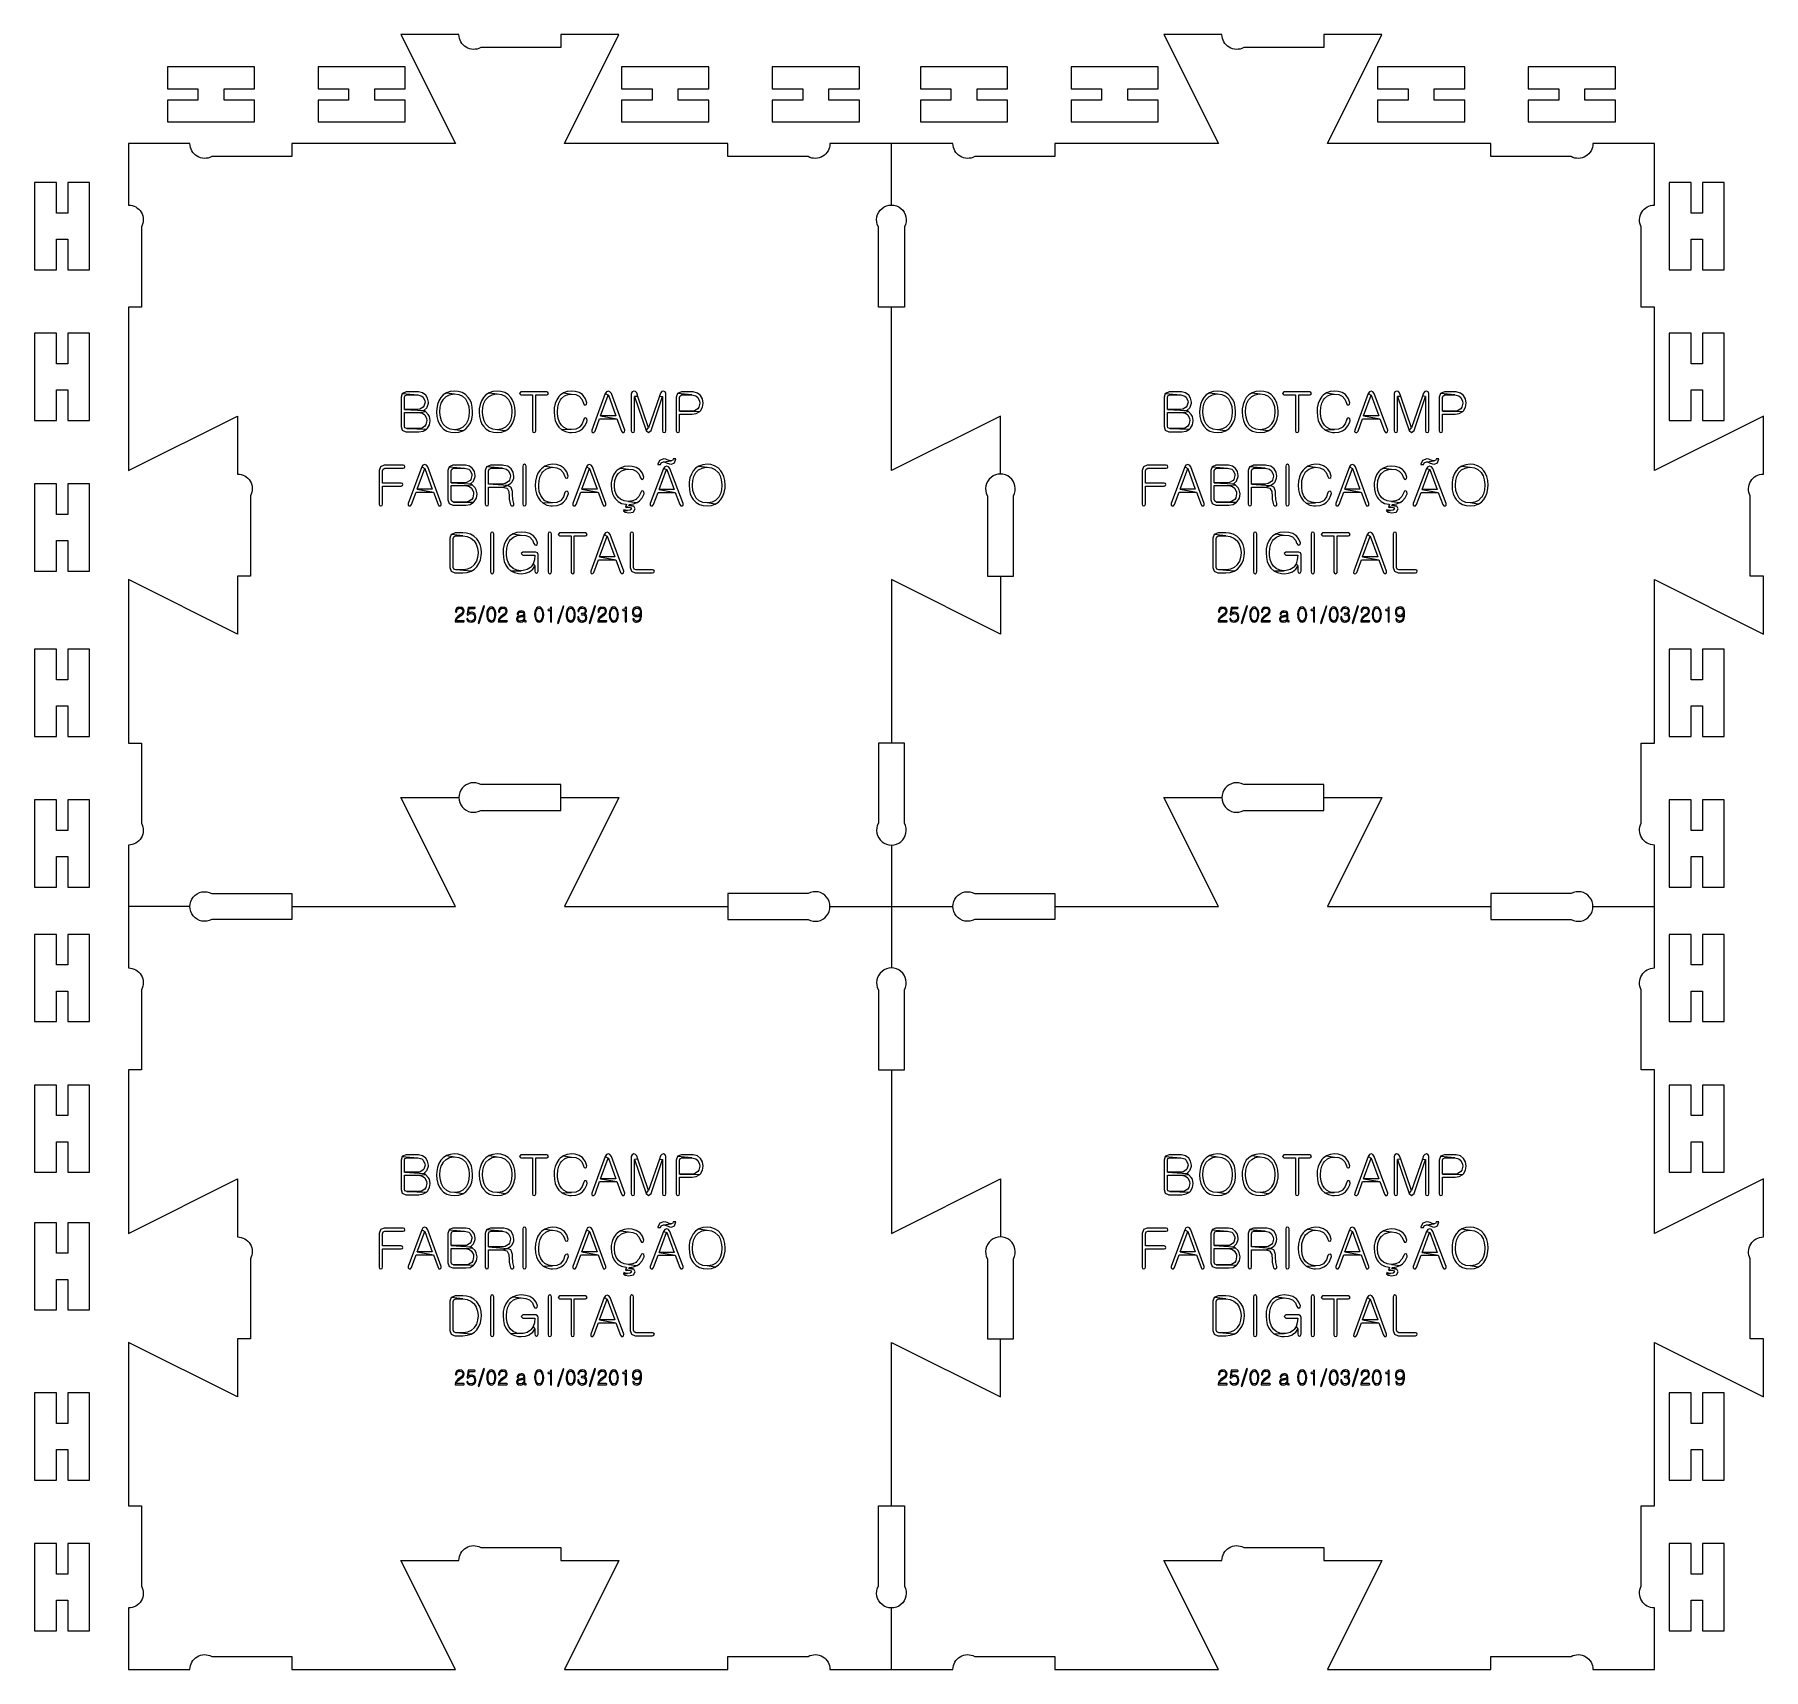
# Model space of a CAD drawing. Header units: inches. Extents: x 1074 to 1471, y 20 to 395.
import ezdxf

# ---------------------------------------------------------------- set-up
doc = ezdxf.new("R2010")
doc.units = ezdxf.units.IN
doc.header["$MEASUREMENT"] = 0
doc.layers.add('Texto', color=50, linetype='Continuous')

msp = doc.modelspace()

# ---------------------------------------------------------------- linework, layer by layer
msp.add_line((1270.56, 208.66), (1270.56, 180.46))
for points in [[(1467.56, 113.76, -0.56619), (1470.56, 118.76), (1470.56, 132.06), (1445.56, 119.56), (1445.56, 157.06), (1442.56, 157.06), (1442.56, 175.46, -0.56619), (1445.56, 180.46), (1445.56, 208.66, -0.56619), (1442.56, 213.66), (1442.56, 232.06), (1445.56, 232.06), (1445.56, 269.56), (1470.56, 257.06), (1470.56, 270.36), (1467.56, 270.36), (1467.56, 288.76, -0.56619), (1470.56, 293.76), (1470.56, 307.06), (1445.56, 294.56), (1445.56, 332.06), (1442.56, 332.06), (1442.56, 350.46, -0.56619), (1445.56, 355.46), (1445.56, 369.56), (1431.46, 369.56, -0.56619), (1426.46, 366.56), (1408.06, 366.56), (1408.06, 369.56), (1370.56, 369.56), (1383.06, 394.56), (1369.76, 394.56), (1369.76, 391.56), (1351.36, 391.56, -0.56619), (1346.36, 394.56), (1333.06, 394.56), (1345.56, 369.56), (1308.06, 369.56), (1308.06, 366.56), (1289.66, 366.56, -0.56619), (1284.66, 369.56), (1256.46, 369.56, -0.56619), (1251.46, 366.56), (1233.06, 366.56), (1233.06, 369.56), (1195.56, 369.56), (1208.06, 394.56), (1194.76, 394.56), (1194.76, 391.56), (1176.36, 391.56, -0.56619), (1171.36, 394.56), (1158.06, 394.56), (1170.56, 369.56), (1133.06, 369.56), (1133.06, 366.56), (1114.66, 366.56, -0.56619), (1109.66, 369.56), (1095.56, 369.56), (1095.56, 355.46, -0.56619), (1098.56, 350.46), (1098.56, 332.06), (1095.56, 332.06), (1095.56, 294.56), (1120.56, 307.06), (1120.56, 293.76, -0.56619), (1123.56, 288.76), (1123.56, 270.36), (1120.56, 270.36), (1120.56, 257.06), (1095.56, 269.56), (1095.56, 232.06), (1098.56, 232.06), (1098.56, 213.66, -0.56619), (1095.56, 208.66), (1095.56, 180.46, -0.56619), (1098.56, 175.46), (1098.56, 157.06), (1095.56, 157.06), (1095.56, 119.56), (1120.56, 132.06), (1120.56, 118.76, -0.56619), (1123.56, 113.76), (1123.56, 95.36), (1120.56, 95.36), (1120.56, 82.06), (1095.56, 94.56), (1095.56, 57.06), (1098.56, 57.06), (1098.56, 38.66, -0.56619), (1095.56, 33.66), (1095.56, 19.56), (1109.66, 19.56, -0.56619), (1114.66, 22.56), (1133.06, 22.56), (1133.06, 19.56), (1170.56, 19.56), (1158.06, 44.56), (1171.36, 44.56, -0.56619), (1176.36, 47.56), (1194.76, 47.56), (1194.76, 44.56), (1208.06, 44.56), (1195.56, 19.56), (1233.06, 19.56), (1233.06, 22.56), (1251.46, 22.56, -0.56619), (1256.46, 19.56), (1284.66, 19.56, -0.56619), (1289.66, 22.56), (1308.06, 22.56), (1308.06, 19.56), (1345.56, 19.56), (1333.06, 44.56), (1346.36, 44.56, -0.56619), (1351.36, 47.56), (1369.76, 47.56), (1369.76, 44.56), (1383.06, 44.56), (1370.56, 19.56), (1408.06, 19.56), (1408.06, 22.56), (1426.46, 22.56, -0.56619), (1431.46, 19.56), (1445.56, 19.56), (1445.56, 33.66, -0.56619), (1442.56, 38.66), (1442.56, 57.06), (1445.56, 57.06), (1445.56, 94.56), (1470.56, 82.06), (1470.56, 95.36), (1467.56, 95.36), (1467.56, 113.76)], [(1267.56, 350.46, -1.666666), (1273.56, 350.46), (1273.56, 332.06), (1267.56, 332.06), (1267.56, 350.46)], [(1292.56, 288.76), (1292.56, 270.36), (1298.56, 270.36), (1298.56, 288.76, 1.666666), (1292.56, 288.76)], [(1273.56, 213.66), (1273.56, 232.06), (1267.56, 232.06), (1267.56, 213.66, 1.666667), (1273.56, 213.66)], [(1176.36, 216.56), (1194.76, 216.56), (1194.76, 222.56), (1176.36, 222.56, 1.666666), (1176.36, 216.56)], [(1351.36, 216.56), (1369.76, 216.56), (1369.76, 222.56), (1351.36, 222.56, 1.666666), (1351.36, 216.56)], [(1251.46, 197.56), (1233.06, 197.56), (1233.06, 191.56), (1251.46, 191.56, 1.666667), (1251.46, 197.56)], [(1426.46, 197.56), (1408.06, 197.56), (1408.06, 191.56), (1426.46, 191.56, 1.666667), (1426.46, 197.56)], [(1267.56, 175.46), (1267.56, 157.06), (1273.56, 157.06), (1273.56, 175.46, 1.666666), (1267.56, 175.46)], [(1292.56, 113.76), (1292.56, 95.36), (1298.56, 95.36), (1298.56, 113.76, 1.666666), (1292.56, 113.76)], [(1273.56, 38.66, -1.666667), (1267.56, 38.66), (1267.56, 57.06), (1273.56, 57.06), (1273.56, 38.66)], [(1270.56, 19.56), (1270.56, 33.66, -0.56619)]]:
    msp.add_lwpolyline(points, format="xyb")
for points in [[(1104.48, 374.53), (1124.48, 374.53), (1124.48, 379.53), (1117.48, 379.53), (1117.48, 382.13), (1124.48, 382.13), (1124.48, 387.13), (1104.48, 387.13), (1104.48, 382.13), (1111.48, 382.13), (1111.48, 379.53), (1104.48, 379.53), (1104.48, 374.53)], [(1139.05, 374.53), (1159.05, 374.53), (1159.05, 379.53), (1152.05, 379.53), (1152.05, 382.13), (1159.05, 382.13), (1159.05, 387.13), (1139.05, 387.13), (1139.05, 382.13), (1146.05, 382.13), (1146.05, 379.53), (1139.05, 379.53), (1139.05, 374.53)], [(1208.66, 374.53), (1228.66, 374.53), (1228.66, 379.53), (1221.66, 379.53), (1221.66, 382.13), (1228.66, 382.13), (1228.66, 387.13), (1208.66, 387.13), (1208.66, 382.13), (1215.66, 382.13), (1215.66, 379.53), (1208.66, 379.53), (1208.66, 374.53)], [(1243.22, 374.53), (1263.22, 374.53), (1263.22, 379.53), (1256.22, 379.53), (1256.22, 382.13), (1263.22, 382.13), (1263.22, 387.13), (1243.22, 387.13), (1243.22, 382.13), (1250.22, 382.13), (1250.22, 379.53), (1243.22, 379.53), (1243.22, 374.53)], [(1277.2, 374.53), (1297.2, 374.53), (1297.2, 379.53), (1290.2, 379.53), (1290.2, 382.13), (1297.2, 382.13), (1297.2, 387.13), (1277.2, 387.13), (1277.2, 382.13), (1284.2, 382.13), (1284.2, 379.53), (1277.2, 379.53), (1277.2, 374.53)], [(1311.76, 374.53), (1331.76, 374.53), (1331.76, 379.53), (1324.76, 379.53), (1324.76, 382.13), (1331.76, 382.13), (1331.76, 387.13), (1311.76, 387.13), (1311.76, 382.13), (1318.76, 382.13), (1318.76, 379.53), (1311.76, 379.53), (1311.76, 374.53)], [(1382.06, 374.53), (1402.06, 374.53), (1402.06, 379.53), (1395.06, 379.53), (1395.06, 382.13), (1402.06, 382.13), (1402.06, 387.13), (1382.06, 387.13), (1382.06, 382.13), (1389.06, 382.13), (1389.06, 379.53), (1382.06, 379.53), (1382.06, 374.53)], [(1416.62, 374.53), (1436.62, 374.53), (1436.62, 379.53), (1429.62, 379.53), (1429.62, 382.13), (1436.62, 382.13), (1436.62, 387.13), (1416.62, 387.13), (1416.62, 382.13), (1423.62, 382.13), (1423.62, 379.53), (1416.62, 379.53), (1416.62, 374.53)], [(1270.56, 355.46), (1270.56, 369.56)], [(1086.63, 340.62), (1086.63, 360.62), (1081.63, 360.62), (1081.63, 353.62), (1079.03, 353.62), (1079.03, 360.62), (1074.03, 360.62), (1074.03, 340.62), (1079.03, 340.62), (1079.03, 347.62), (1081.63, 347.62), (1081.63, 340.62), (1086.63, 340.62)], [(1461.58, 340.62), (1461.58, 360.62), (1456.58, 360.62), (1456.58, 353.62), (1453.98, 353.62), (1453.98, 360.62), (1448.98, 360.62), (1448.98, 340.62), (1453.98, 340.62), (1453.98, 347.62), (1456.58, 347.62), (1456.58, 340.62), (1461.58, 340.62)], [(1295.56, 293.76), (1295.56, 307.06), (1270.56, 294.56), (1270.56, 332.06)], [(1086.63, 306.06), (1086.63, 326.06), (1081.63, 326.06), (1081.63, 319.06), (1079.03, 319.06), (1079.03, 326.06), (1074.03, 326.06), (1074.03, 306.06), (1079.03, 306.06), (1079.03, 313.06), (1081.63, 313.06), (1081.63, 306.06), (1086.63, 306.06)], [(1461.58, 306.06), (1461.58, 326.06), (1456.58, 326.06), (1456.58, 319.06), (1453.98, 319.06), (1453.98, 326.06), (1448.98, 326.06), (1448.98, 306.06), (1453.98, 306.06), (1453.98, 313.06), (1456.58, 313.06), (1456.58, 306.06), (1461.58, 306.06)], [(1086.63, 271.49), (1086.63, 291.49), (1081.63, 291.49), (1081.63, 284.49), (1079.03, 284.49), (1079.03, 291.49), (1074.03, 291.49), (1074.03, 271.49), (1079.03, 271.49), (1079.03, 278.49), (1081.63, 278.49), (1081.63, 271.49), (1086.63, 271.49)], [(1295.56, 270.36), (1295.56, 257.06), (1270.56, 269.56), (1270.56, 232.06)], [(1086.63, 233.58), (1086.63, 253.58), (1081.63, 253.58), (1081.63, 246.58), (1079.03, 246.58), (1079.03, 253.58), (1074.03, 253.58), (1074.03, 233.58), (1079.03, 233.58), (1079.03, 240.58), (1081.63, 240.58), (1081.63, 233.58), (1086.63, 233.58)], [(1461.58, 233.58), (1461.58, 253.58), (1456.58, 253.58), (1456.58, 246.58), (1453.98, 246.58), (1453.98, 253.58), (1448.98, 253.58), (1448.98, 233.58), (1453.98, 233.58), (1453.98, 240.58), (1456.58, 240.58), (1456.58, 233.58), (1461.58, 233.58)], [(1086.63, 199.01), (1086.63, 219.01), (1081.63, 219.01), (1081.63, 212.01), (1079.03, 212.01), (1079.03, 219.01), (1074.03, 219.01), (1074.03, 199.01), (1079.03, 199.01), (1079.03, 206.01), (1081.63, 206.01), (1081.63, 199.01), (1086.63, 199.01)], [(1133.06, 194.56), (1170.56, 194.56), (1158.06, 219.56), (1171.36, 219.56)], [(1194.76, 219.56), (1208.06, 219.56), (1195.56, 194.56), (1233.06, 194.56)], [(1308.06, 194.56), (1345.56, 194.56), (1333.06, 219.56), (1346.36, 219.56)], [(1369.76, 219.56), (1383.06, 219.56), (1370.56, 194.56), (1408.06, 194.56)], [(1461.58, 199.01), (1461.58, 219.01), (1456.58, 219.01), (1456.58, 212.01), (1453.98, 212.01), (1453.98, 219.01), (1448.98, 219.01), (1448.98, 199.01), (1453.98, 199.01), (1453.98, 206.01), (1456.58, 206.01), (1456.58, 199.01), (1461.58, 199.01)], [(1109.66, 194.56), (1095.56, 194.56)], [(1256.46, 194.56), (1284.66, 194.56)], [(1431.46, 194.56), (1445.56, 194.56)], [(1086.63, 168.15), (1086.63, 188.15), (1081.63, 188.15), (1081.63, 181.15), (1079.03, 181.15), (1079.03, 188.15), (1074.03, 188.15), (1074.03, 168.15), (1079.03, 168.15), (1079.03, 175.15), (1081.63, 175.15), (1081.63, 168.15), (1086.63, 168.15)], [(1461.58, 168.15), (1461.58, 188.15), (1456.58, 188.15), (1456.58, 181.15), (1453.98, 181.15), (1453.98, 188.15), (1448.98, 188.15), (1448.98, 168.15), (1453.98, 168.15), (1453.98, 175.15), (1456.58, 175.15), (1456.58, 168.15), (1461.58, 168.15)], [(1270.56, 157.06), (1270.56, 119.56), (1295.56, 132.06), (1295.56, 118.76)], [(1086.63, 133.59), (1086.63, 153.59), (1081.63, 153.59), (1081.63, 146.59), (1079.03, 146.59), (1079.03, 153.59), (1074.03, 153.59), (1074.03, 133.59), (1079.03, 133.59), (1079.03, 140.59), (1081.63, 140.59), (1081.63, 133.59), (1086.63, 133.59)], [(1461.58, 133.59), (1461.58, 153.59), (1456.58, 153.59), (1456.58, 146.59), (1453.98, 146.59), (1453.98, 153.59), (1448.98, 153.59), (1448.98, 133.59), (1453.98, 133.59), (1453.98, 140.59), (1456.58, 140.59), (1456.58, 133.59), (1461.58, 133.59)], [(1086.63, 102.02), (1086.63, 122.02), (1081.63, 122.02), (1081.63, 115.02), (1079.03, 115.02), (1079.03, 122.02), (1074.03, 122.02), (1074.03, 102.02), (1079.03, 102.02), (1079.03, 109.02), (1081.63, 109.02), (1081.63, 102.02), (1086.63, 102.02)], [(1270.56, 57.06), (1270.56, 94.56), (1295.56, 82.06), (1295.56, 95.36)], [(1086.63, 62.98), (1086.63, 82.98), (1081.63, 82.98), (1081.63, 75.98), (1079.03, 75.98), (1079.03, 82.98), (1074.03, 82.98), (1074.03, 62.98), (1079.03, 62.98), (1079.03, 69.98), (1081.63, 69.98), (1081.63, 62.98), (1086.63, 62.98)], [(1461.58, 62.98), (1461.58, 82.98), (1456.58, 82.98), (1456.58, 75.98), (1453.98, 75.98), (1453.98, 82.98), (1448.98, 82.98), (1448.98, 62.98), (1453.98, 62.98), (1453.98, 69.98), (1456.58, 69.98), (1456.58, 62.98), (1461.58, 62.98)], [(1086.63, 28.42), (1086.63, 48.42), (1081.63, 48.42), (1081.63, 41.42), (1079.03, 41.42), (1079.03, 48.42), (1074.03, 48.42), (1074.03, 28.42), (1079.03, 28.42), (1079.03, 35.42), (1081.63, 35.42), (1081.63, 28.42), (1086.63, 28.42)], [(1461.58, 28.42), (1461.58, 48.42), (1456.58, 48.42), (1456.58, 41.42), (1453.98, 41.42), (1453.98, 48.42), (1448.98, 48.42), (1448.98, 28.42), (1453.98, 28.42), (1453.98, 35.42), (1456.58, 35.42), (1456.58, 28.42), (1461.58, 28.42)]]:
    msp.add_lwpolyline(points)
for points in [[(1114.66, 191.56, -1.666666), (1114.66, 197.56), (1133.06, 197.56), (1133.06, 191.56)], [(1289.66, 191.56, -1.666666), (1289.66, 197.56), (1308.06, 197.56), (1308.06, 191.56)]]:
    msp.add_lwpolyline(points, format="xyb", close=True)
at = {"layer": 'Texto', "lineweight": 0}
for points in [[(1158.37, 312.22), (1158.08, 311.39), (1158.08, 304.64), (1158.37, 303.83), (1159.2, 303.45), (1162.18, 303.45), (1163.16, 303.62), (1163.95, 304.07)], [(1162.09, 312.58), (1159.25, 312.58), (1158.39, 312.27), (1158.37, 312.22), (1161.95, 311.89), (1162.85, 311.65), (1163.16, 311.39), (1163.57, 310.55), (1163.59, 310.24), (1163.33, 309.34), (1163.16, 309.12), (1162.37, 308.65), (1161.95, 308.6), (1158.85, 308.6), (1163.28, 308.31), (1163.97, 308.98), (1164.07, 309.12), (1164.35, 310.03), (1164.35, 310.24), (1164.19, 311.17), (1163.76, 311.86), (1163.02, 312.39), (1162.09, 312.58)], [(1158.85, 308.6), (1158.85, 311.34), (1158.97, 311.72), (1159.4, 311.89), (1161.95, 311.89)], [(1168.5, 312.41), (1167.74, 311.91), (1167.21, 311.34), (1166.74, 310.58), (1166.43, 309.69), (1166.26, 308.74), (1166.23, 308.03), (1166.31, 306.98), (1166.52, 306.05), (1166.88, 305.21), (1167.21, 304.71), (1167.83, 304.07), (1168.62, 303.59), (1169.5, 303.33), (1170.36, 303.26), (1171.36, 303.36), (1172.22, 303.64), (1170.36, 303.93), (1169.38, 304.05), (1168.55, 304.43), (1167.88, 305.02), (1167.78, 305.17), (1167.38, 305.93), (1167.12, 306.81), (1167, 307.86), (1167, 308.03), (1167.09, 309.1), (1167.31, 310), (1167.71, 310.79), (1167.78, 310.89), (1168.43, 311.55), (1169.21, 311.96), (1170.19, 312.13), (1170.36, 312.13)], [(1172.22, 303.64), (1172.98, 304.14), (1173.5, 304.71), (1173.98, 305.48), (1174.29, 306.36), (1174.48, 307.31), (1174.5, 308.03), (1174.43, 309.08), (1174.22, 310), (1173.84, 310.84), (1173.5, 311.34), (1172.86, 312.01), (1172.1, 312.46), (1171.22, 312.72), (1170.36, 312.79), (1169.36, 312.7), (1168.5, 312.41), (1170.36, 312.13), (1171.36, 312.01), (1172.17, 311.63), (1172.84, 311.03), (1172.93, 310.89), (1173.36, 310.12), (1173.62, 309.24), (1173.74, 308.19), (1173.74, 308.03), (1173.65, 306.98), (1173.41, 306.05), (1173.03, 305.26), (1172.93, 305.17), (1172.29, 304.5), (1171.5, 304.09), (1170.55, 303.93), (1170.36, 303.93)], [(1178.27, 312.41), (1177.51, 311.91), (1176.96, 311.34), (1176.51, 310.58), (1176.2, 309.69), (1176.03, 308.74), (1176.01, 308.03), (1176.08, 306.98), (1176.29, 306.05), (1176.65, 305.21), (1176.96, 304.71), (1177.6, 304.07), (1178.36, 303.59), (1179.27, 303.33), (1180.13, 303.26), (1181.13, 303.36), (1181.99, 303.64), (1180.13, 303.93), (1179.15, 304.05), (1178.32, 304.43), (1177.65, 305.02), (1177.55, 305.17), (1177.13, 305.93), (1176.89, 306.81), (1176.77, 307.86), (1176.77, 308.03), (1176.84, 309.1), (1177.08, 310), (1177.48, 310.79), (1177.55, 310.89), (1178.2, 311.55), (1178.98, 311.96), (1179.94, 312.13), (1180.13, 312.13)], [(1181.99, 303.64), (1182.75, 304.14), (1183.27, 304.71), (1183.75, 305.48), (1184.06, 306.36), (1184.23, 307.31), (1184.27, 308.03), (1184.2, 309.08), (1183.99, 310), (1183.61, 310.84), (1183.27, 311.34), (1182.63, 312.01), (1181.87, 312.46), (1180.99, 312.72), (1180.13, 312.79), (1179.13, 312.7), (1178.27, 312.41), (1180.13, 312.13), (1181.11, 312.01), (1181.94, 311.63), (1182.61, 311.03), (1182.7, 310.89), (1183.13, 310.12), (1183.39, 309.24), (1183.51, 308.19), (1183.51, 308.03), (1183.42, 306.98), (1183.18, 306.05), (1182.77, 305.26), (1182.7, 305.17), (1182.06, 304.5), (1181.27, 304.09), (1180.32, 303.93), (1180.13, 303.93)], [(1195.33, 312.36), (1194.59, 311.82), (1194.31, 311.51), (1193.81, 310.77), (1193.45, 309.93), (1193.24, 308.98), (1193.19, 308.03), (1193.26, 306.95), (1193.47, 306.02), (1193.83, 305.19), (1194.31, 304.52), (1194.97, 303.9)], [(1197.17, 303.95), (1196.19, 304.07), (1195.38, 304.48), (1194.88, 304.95), (1194.4, 305.64), (1194.12, 306.53), (1193.97, 307.53), (1193.95, 308.03), (1194.02, 309.1), (1194.26, 310.03), (1194.66, 310.79), (1194.88, 311.08), (1195.57, 311.7), (1196.43, 312.03), (1197.17, 312.1)], [(1204.89, 312.22), (1201.84, 303.81), (1201.81, 303.45), (1202.05, 303.26), (1202.34, 303.28), (1202.58, 303.57), (1203.63, 306.45), (1207.6, 306.45)], [(1203.86, 307.12), (1205.6, 311.84), (1205.63, 311.84)], [(1212.42, 311.58), (1212.13, 312.36), (1211.87, 312.7), (1211.44, 312.79), (1211.06, 312.63), (1210.89, 312.2), (1210.89, 303.64), (1211.01, 303.36), (1211.27, 303.26), (1211.54, 303.36), (1211.66, 303.64), (1211.66, 311.53)], [(1214.3, 303.71), (1214.85, 303.26), (1215.42, 303.71), (1218.04, 311.53)], [(1217.35, 311.6), (1214.87, 304.38)], [(1221.97, 308.15), (1221.97, 311.34), (1222.09, 311.72), (1222.52, 311.89), (1224.76, 311.89), (1221.5, 312.22), (1221.21, 311.39), (1221.21, 303.64), (1221.33, 303.36), (1221.59, 303.26), (1221.86, 303.36), (1221.97, 303.64), (1221.97, 307.48), (1224.86, 307.48), (1225.81, 307.62), (1226.6, 308.1)], [(1225.12, 312.58), (1222.38, 312.58), (1221.52, 312.27), (1221.5, 312.22)], [(1224.76, 311.89), (1225.69, 311.67), (1226.15, 311.32), (1226.57, 310.48), (1226.62, 310), (1226.41, 309.1), (1226.15, 308.74), (1225.41, 308.24), (1224.76, 308.15), (1221.97, 308.15), (1226.6, 308.1), (1226.76, 308.27), (1227.24, 309.08), (1227.41, 310.03), (1227.24, 310.98), (1226.79, 311.77), (1226.76, 311.79), (1226.05, 312.34), (1225.12, 312.58)], [(1333.37, 312.22), (1333.08, 311.39), (1333.08, 304.64), (1333.37, 303.83), (1334.2, 303.45), (1337.18, 303.45), (1338.16, 303.62), (1338.95, 304.07)], [(1337.09, 312.58), (1334.25, 312.58), (1333.39, 312.27), (1333.37, 312.22), (1336.95, 311.89), (1337.85, 311.65), (1338.16, 311.39), (1338.57, 310.55), (1338.59, 310.24), (1338.33, 309.34), (1338.16, 309.12), (1337.37, 308.65), (1336.95, 308.6), (1333.85, 308.6), (1338.28, 308.31), (1338.97, 308.98), (1339.07, 309.12), (1339.35, 310.03), (1339.35, 310.24), (1339.19, 311.17), (1338.76, 311.86), (1338.02, 312.39), (1337.09, 312.58)], [(1333.85, 308.6), (1333.85, 311.34), (1333.97, 311.72), (1334.4, 311.89), (1336.95, 311.89)], [(1343.5, 312.41), (1342.74, 311.91), (1342.21, 311.34), (1341.74, 310.58), (1341.43, 309.69), (1341.26, 308.74), (1341.23, 308.03), (1341.31, 306.98), (1341.52, 306.05), (1341.88, 305.21), (1342.21, 304.71), (1342.83, 304.07), (1343.62, 303.59), (1344.5, 303.33), (1345.36, 303.26), (1346.36, 303.36), (1347.22, 303.64), (1345.36, 303.93), (1344.38, 304.05), (1343.55, 304.43), (1342.88, 305.02), (1342.78, 305.17), (1342.38, 305.93), (1342.12, 306.81), (1342, 307.86), (1342, 308.03), (1342.09, 309.1), (1342.31, 310), (1342.71, 310.79), (1342.78, 310.89), (1343.43, 311.55), (1344.21, 311.96), (1345.19, 312.13), (1345.36, 312.13)], [(1347.22, 303.64), (1347.98, 304.14), (1348.5, 304.71), (1348.98, 305.48), (1349.29, 306.36), (1349.48, 307.31), (1349.5, 308.03), (1349.43, 309.08), (1349.22, 310), (1348.84, 310.84), (1348.5, 311.34), (1347.86, 312.01), (1347.1, 312.46), (1346.22, 312.72), (1345.36, 312.79), (1344.36, 312.7), (1343.5, 312.41), (1345.36, 312.13), (1346.36, 312.01), (1347.17, 311.63), (1347.84, 311.03), (1347.93, 310.89), (1348.36, 310.12), (1348.62, 309.24), (1348.74, 308.19), (1348.74, 308.03), (1348.65, 306.98), (1348.41, 306.05), (1348.03, 305.26), (1347.93, 305.17), (1347.29, 304.5), (1346.5, 304.09), (1345.55, 303.93), (1345.36, 303.93)], [(1353.27, 312.41), (1352.51, 311.91), (1351.96, 311.34), (1351.51, 310.58), (1351.2, 309.69), (1351.03, 308.74), (1351.01, 308.03), (1351.08, 306.98), (1351.29, 306.05), (1351.65, 305.21), (1351.96, 304.71), (1352.6, 304.07), (1353.36, 303.59), (1354.27, 303.33), (1355.13, 303.26), (1356.13, 303.36), (1356.99, 303.64), (1355.13, 303.93), (1354.15, 304.05), (1353.32, 304.43), (1352.65, 305.02), (1352.55, 305.17), (1352.13, 305.93), (1351.89, 306.81), (1351.77, 307.86), (1351.77, 308.03), (1351.84, 309.1), (1352.08, 310), (1352.48, 310.79), (1352.55, 310.89), (1353.2, 311.55), (1353.98, 311.96), (1354.94, 312.13), (1355.13, 312.13)], [(1356.99, 303.64), (1357.75, 304.14), (1358.27, 304.71), (1358.75, 305.48), (1359.06, 306.36), (1359.23, 307.31), (1359.27, 308.03), (1359.2, 309.08), (1358.99, 310), (1358.61, 310.84), (1358.27, 311.34), (1357.63, 312.01), (1356.87, 312.46), (1355.99, 312.72), (1355.13, 312.79), (1354.13, 312.7), (1353.27, 312.41), (1355.13, 312.13), (1356.11, 312.01), (1356.94, 311.63), (1357.61, 311.03), (1357.7, 310.89), (1358.13, 310.12), (1358.39, 309.24), (1358.51, 308.19), (1358.51, 308.03), (1358.42, 306.98), (1358.18, 306.05), (1357.77, 305.26), (1357.7, 305.17), (1357.06, 304.5), (1356.27, 304.09), (1355.32, 303.93), (1355.13, 303.93)], [(1370.33, 312.36), (1369.59, 311.82), (1369.31, 311.51), (1368.81, 310.77), (1368.45, 309.93), (1368.24, 308.98), (1368.19, 308.03), (1368.26, 306.95), (1368.47, 306.02), (1368.83, 305.19), (1369.31, 304.52), (1369.97, 303.9), (1372.17, 303.95), (1371.19, 304.07), (1370.38, 304.48), (1369.88, 304.95), (1369.4, 305.64), (1369.12, 306.53), (1368.97, 307.53), (1368.95, 308.03), (1369.02, 309.1), (1369.26, 310.03), (1369.66, 310.79), (1369.88, 311.08), (1370.57, 311.7), (1371.43, 312.03), (1372.17, 312.1)], [(1379.89, 312.22), (1376.84, 303.81), (1376.81, 303.45), (1377.05, 303.26), (1377.34, 303.28), (1377.58, 303.57), (1378.63, 306.45), (1382.6, 306.45)], [(1378.86, 307.12), (1380.6, 311.84), (1380.63, 311.84)], [(1387.42, 311.58), (1387.13, 312.36), (1386.87, 312.7), (1386.44, 312.79), (1386.06, 312.63), (1385.89, 312.2), (1385.89, 303.64), (1386.01, 303.36), (1386.27, 303.26), (1386.54, 303.36), (1386.66, 303.64), (1386.66, 311.53)], [(1389.3, 303.71), (1389.85, 303.26), (1390.42, 303.71), (1393.04, 311.53), (1392.35, 311.6), (1389.87, 304.38)], [(1393.04, 311.53), (1393.04, 303.64), (1393.16, 303.36), (1393.42, 303.26), (1393.71, 303.36), (1393.83, 303.64), (1393.83, 312.2), (1393.66, 312.63), (1393.28, 312.79), (1392.88, 312.7), (1392.59, 312.34), (1392.35, 311.6)], [(1396.97, 308.15), (1396.97, 311.34), (1397.09, 311.72), (1397.52, 311.89), (1399.76, 311.89), (1396.5, 312.22), (1396.21, 311.39), (1396.21, 303.64), (1396.33, 303.36), (1396.59, 303.26), (1396.86, 303.36), (1396.97, 303.64), (1396.97, 307.48), (1399.86, 307.48), (1400.81, 307.62), (1401.6, 308.1)], [(1400.12, 312.58), (1397.38, 312.58), (1396.52, 312.27), (1396.5, 312.22)], [(1399.76, 311.89), (1400.69, 311.67), (1401.15, 311.32), (1401.57, 310.48), (1401.62, 310), (1401.41, 309.1), (1401.15, 308.74), (1400.41, 308.24), (1399.76, 308.15), (1396.97, 308.15), (1401.6, 308.1), (1401.76, 308.27), (1402.24, 309.08), (1402.41, 310.03), (1402.24, 310.98), (1401.79, 311.77), (1401.76, 311.79), (1401.05, 312.34), (1400.12, 312.58)], [(1159.4, 304.17), (1158.97, 304.33), (1158.85, 304.69), (1158.85, 307.91), (1162.11, 307.91), (1163.66, 308.1), (1163.28, 308.31)], [(1162.11, 307.91), (1163.04, 307.69), (1163.52, 307.34), (1163.95, 306.5), (1163.99, 306.02), (1163.78, 305.1), (1163.54, 304.74), (1162.78, 304.24), (1162.18, 304.17), (1159.4, 304.17), (1163.95, 304.07), (1164.14, 304.26), (1164.61, 305.07), (1164.78, 306), (1164.78, 306.02), (1164.59, 306.98), (1164.33, 307.43), (1163.66, 308.1)], [(1334.4, 304.17), (1333.97, 304.33), (1333.85, 304.69), (1333.85, 307.91), (1337.11, 307.91), (1338.66, 308.1), (1338.28, 308.31)], [(1337.11, 307.91), (1338.04, 307.69), (1338.52, 307.34), (1338.95, 306.5), (1338.99, 306.02), (1338.78, 305.1), (1338.54, 304.74), (1337.78, 304.24), (1337.18, 304.17), (1334.4, 304.17), (1338.95, 304.07), (1339.14, 304.26), (1339.61, 305.07), (1339.78, 306), (1339.78, 306.02), (1339.59, 306.98), (1339.33, 307.43), (1338.66, 308.1)], [(1369.97, 303.9), (1370.78, 303.48), (1371.71, 303.26), (1372.17, 303.26), (1373.19, 303.36), (1374.05, 303.67), (1374.67, 304.12), (1375.27, 304.81), (1375.67, 305.69), (1375.77, 306.07), (1375.72, 306.45), (1375.46, 306.62), (1375.17, 306.6), (1374.98, 306.31), (1374.65, 305.31), (1374.12, 304.6), (1373.93, 304.45), (1373.14, 304.07), (1372.17, 303.95)], [(1162.83, 295.4), (1159.75, 286.98), (1159.75, 286.65), (1159.97, 286.44), (1160.25, 286.46), (1160.49, 286.75), (1161.54, 289.63), (1165.52, 289.63)], [(1161.8, 290.32), (1163.52, 295.04), (1163.57, 295.04)], [(1169.12, 295.4), (1168.83, 294.56), (1168.83, 287.84), (1169.12, 287.01), (1169.95, 286.65), (1172.93, 286.65), (1173.91, 286.79), (1174.69, 287.27)], [(1172.84, 295.78), (1170, 295.78), (1169.14, 295.44), (1169.12, 295.4), (1172.67, 295.09), (1173.6, 294.85), (1173.91, 294.56), (1174.31, 293.73), (1174.34, 293.42), (1174.08, 292.54), (1173.91, 292.3), (1173.12, 291.82), (1172.67, 291.77), (1169.6, 291.77), (1174.03, 291.51), (1174.72, 292.16), (1174.81, 292.32), (1175.1, 293.2), (1175.1, 293.42), (1174.93, 294.37), (1174.5, 295.04), (1173.77, 295.59), (1172.84, 295.78)], [(1169.6, 291.77), (1169.6, 294.51), (1169.71, 294.9), (1170.14, 295.09), (1172.67, 295.09)], [(1182.49, 291.13), (1183.3, 291.63), (1183.56, 291.94), (1183.92, 292.8), (1183.96, 293.28), (1183.8, 294.2), (1183.32, 294.99), (1182.58, 295.54), (1181.68, 295.75), (1181.39, 295.78), (1178.6, 295.78), (1177.75, 295.44), (1177.7, 295.4)], [(1181.32, 295.09), (1182.25, 294.87), (1182.7, 294.51), (1183.13, 293.68), (1183.18, 293.28), (1182.94, 292.37), (1182.7, 292.04), (1181.94, 291.56), (1181.32, 291.46), (1178.17, 291.46)], [(1186.01, 295.59), (1186.01, 286.84), (1186.13, 286.53), (1186.4, 286.44), (1186.66, 286.53), (1186.78, 286.84), (1186.78, 295.59), (1186.66, 295.9), (1186.4, 295.99), (1186.13, 295.9), (1186.01, 295.59)], [(1191.04, 295.54), (1190.3, 294.99), (1189.99, 294.68), (1189.49, 293.94), (1189.14, 293.11), (1188.95, 292.16), (1188.87, 291.2), (1188.95, 290.15), (1189.16, 289.2), (1189.54, 288.37), (1189.99, 287.72), (1190.69, 287.08)], [(1192.85, 287.13), (1191.9, 287.27), (1191.07, 287.65), (1190.57, 288.13), (1190.11, 288.84), (1189.8, 289.7), (1189.66, 290.73), (1189.66, 291.2), (1189.73, 292.27), (1189.97, 293.2), (1190.35, 293.99), (1190.57, 294.25), (1191.28, 294.87), (1192.14, 295.21), (1192.85, 295.3)], [(1200.6, 295.4), (1197.52, 286.98), (1197.52, 286.65), (1197.74, 286.44), (1198.02, 286.46), (1198.26, 286.75), (1199.31, 289.63), (1203.29, 289.63)], [(1199.57, 290.32), (1201.29, 295.04), (1201.34, 295.04)], [(1208.42, 295.13), (1207.65, 294.61), (1207.37, 294.32), (1206.84, 293.59), (1206.48, 292.73), (1206.29, 291.77), (1206.27, 291.23), (1206.34, 290.18), (1206.58, 289.25), (1206.96, 288.44), (1207.2, 288.13), (1207.87, 287.48), (1208.68, 287.03), (1209.63, 286.82), (1209.77, 286.79), (1209.56, 286.2)], [(1210.25, 287.46), (1209.25, 287.58), (1208.44, 287.99), (1207.94, 288.39), (1207.46, 289.11), (1207.15, 289.96), (1207.03, 291.01), (1207.03, 291.23), (1207.13, 292.25), (1207.41, 293.13), (1207.91, 293.87), (1207.94, 293.9), (1208.68, 294.49), (1209.54, 294.82), (1210.25, 294.9)], [(1218.3, 295.02), (1215.25, 286.98), (1215.23, 286.65), (1215.47, 286.44), (1215.75, 286.46), (1215.97, 286.75), (1217.07, 289.56), (1220.95, 289.56)], [(1217.3, 290.23), (1219, 294.78), (1219.04, 294.78)], [(1218.26, 296.52), (1218.69, 296.45), (1219.14, 296.28), (1219.19, 296.28), (1219.64, 296.09), (1220.09, 295.99), (1220.83, 296.33), (1221.12, 297.21), (1220.52, 297.21), (1220.43, 296.92), (1220.04, 296.8)], [(1226.41, 295.59), (1225.64, 295.09), (1225.12, 294.51), (1224.67, 293.75), (1224.36, 292.89), (1224.19, 291.92), (1224.14, 291.2), (1224.21, 290.15), (1224.43, 289.22), (1224.81, 288.39), (1225.12, 287.91), (1225.76, 287.25), (1226.53, 286.77), (1227.41, 286.51), (1228.27, 286.44), (1229.27, 286.53), (1230.15, 286.84), (1228.27, 287.13), (1227.29, 287.25), (1226.45, 287.6), (1225.79, 288.22), (1225.69, 288.34), (1225.29, 289.11), (1225.03, 290.01), (1224.93, 291.04), (1224.91, 291.2), (1225, 292.27), (1225.24, 293.2), (1225.62, 293.97), (1225.69, 294.09), (1226.34, 294.73), (1227.12, 295.13), (1228.1, 295.3), (1228.27, 295.3)], [(1230.15, 286.84), (1230.89, 287.34), (1231.44, 287.91), (1231.89, 288.68), (1232.22, 289.53), (1232.39, 290.51), (1232.41, 291.2), (1232.34, 292.25), (1232.13, 293.18), (1231.75, 294.01), (1231.44, 294.51), (1230.79, 295.18), (1230.01, 295.66), (1229.12, 295.92), (1228.27, 295.99), (1227.29, 295.9), (1226.41, 295.59), (1228.27, 295.3), (1229.27, 295.18), (1230.08, 294.82), (1230.77, 294.2), (1230.86, 294.09), (1231.27, 293.32), (1231.53, 292.42), (1231.65, 291.39), (1231.65, 291.2), (1231.58, 290.15), (1231.34, 289.25), (1230.94, 288.46), (1230.86, 288.34), (1230.22, 287.7), (1229.41, 287.29), (1228.46, 287.13), (1228.27, 287.13)], [(1337.83, 295.4), (1334.75, 286.98), (1334.75, 286.65), (1334.97, 286.44), (1335.25, 286.46), (1335.49, 286.75), (1336.54, 289.63), (1340.52, 289.63)], [(1336.8, 290.32), (1338.52, 295.04), (1338.57, 295.04)], [(1344.12, 295.4), (1343.83, 294.56), (1343.83, 287.84), (1344.12, 287.01), (1344.95, 286.65), (1347.93, 286.65), (1348.91, 286.79), (1349.69, 287.27)], [(1347.84, 295.78), (1345, 295.78), (1344.14, 295.44), (1344.12, 295.4), (1347.67, 295.09), (1348.6, 294.85), (1348.91, 294.56), (1349.31, 293.73), (1349.34, 293.42), (1349.08, 292.54), (1348.91, 292.3), (1348.12, 291.82), (1347.67, 291.77), (1344.6, 291.77), (1349.03, 291.51), (1349.72, 292.16), (1349.81, 292.32), (1350.1, 293.2), (1350.1, 293.42), (1349.93, 294.37), (1349.5, 295.04), (1348.77, 295.59), (1347.84, 295.78)], [(1344.6, 291.77), (1344.6, 294.51), (1344.71, 294.9), (1345.14, 295.09), (1347.67, 295.09)], [(1353.17, 291.46), (1353.17, 294.51), (1353.32, 294.9), (1353.72, 295.09), (1356.32, 295.09), (1352.7, 295.4), (1352.41, 294.56), (1352.41, 286.87), (1352.53, 286.56), (1352.79, 286.44), (1353.05, 286.56), (1353.17, 286.87), (1353.17, 290.77), (1356.39, 290.77), (1357.49, 291.13)], [(1356.32, 295.09), (1357.25, 294.87), (1357.7, 294.51), (1358.13, 293.68), (1358.18, 293.28), (1357.94, 292.37), (1357.7, 292.04), (1356.94, 291.56), (1356.32, 291.46), (1353.17, 291.46), (1357.49, 291.13), (1358.3, 291.63), (1358.56, 291.94), (1358.92, 292.8), (1358.96, 293.28), (1358.8, 294.2), (1358.32, 294.99), (1357.58, 295.54), (1356.68, 295.75), (1356.39, 295.78), (1353.6, 295.78), (1352.75, 295.44), (1352.7, 295.4)], [(1361.01, 295.59), (1361.01, 286.84), (1361.13, 286.53), (1361.4, 286.44), (1361.66, 286.53), (1361.78, 286.84), (1361.78, 295.59), (1361.66, 295.9), (1361.4, 295.99), (1361.13, 295.9), (1361.01, 295.59)], [(1366.04, 295.54), (1365.3, 294.99), (1364.99, 294.68), (1364.49, 293.94), (1364.14, 293.11), (1363.95, 292.16), (1363.87, 291.2), (1363.95, 290.15), (1364.16, 289.2), (1364.54, 288.37), (1364.99, 287.72), (1365.69, 287.08), (1367.85, 287.13), (1366.9, 287.27), (1366.07, 287.65), (1365.57, 288.13), (1365.11, 288.84), (1364.8, 289.7), (1364.66, 290.73), (1364.66, 291.2), (1364.73, 292.27), (1364.97, 293.2), (1365.35, 293.99), (1365.57, 294.25), (1366.28, 294.87), (1367.14, 295.21), (1367.85, 295.3)], [(1375.6, 295.4), (1372.52, 286.98), (1372.52, 286.65), (1372.74, 286.44), (1373.02, 286.46), (1373.26, 286.75), (1374.31, 289.63), (1378.29, 289.63)], [(1374.57, 290.32), (1376.29, 295.04), (1376.34, 295.04)], [(1383.42, 295.13), (1382.65, 294.61), (1382.37, 294.32), (1381.84, 293.59), (1381.48, 292.73), (1381.29, 291.77), (1381.27, 291.23), (1381.34, 290.18), (1381.58, 289.25), (1381.96, 288.44), (1382.2, 288.13), (1382.87, 287.48), (1383.68, 287.03), (1384.63, 286.82), (1384.77, 286.79), (1384.56, 286.2)], [(1385.25, 287.46), (1384.25, 287.58), (1383.44, 287.99), (1382.94, 288.39), (1382.46, 289.11), (1382.15, 289.96), (1382.03, 291.01), (1382.03, 291.23), (1382.13, 292.25), (1382.41, 293.13), (1382.91, 293.87), (1382.94, 293.9), (1383.68, 294.49), (1384.54, 294.82), (1385.25, 294.9)], [(1393.3, 295.02), (1390.25, 286.98), (1390.23, 286.65), (1390.47, 286.44), (1390.75, 286.46), (1390.97, 286.75), (1392.07, 289.56), (1395.95, 289.56)], [(1392.3, 290.23), (1394, 294.78), (1394.04, 294.78)], [(1393.26, 296.52), (1393.69, 296.45), (1394.14, 296.28), (1394.19, 296.28), (1394.64, 296.09), (1395.09, 295.99), (1395.83, 296.33), (1396.12, 297.21), (1395.52, 297.21), (1395.43, 296.92), (1395.04, 296.8)], [(1401.41, 295.59), (1400.64, 295.09), (1400.12, 294.51), (1399.67, 293.75), (1399.36, 292.89), (1399.19, 291.92), (1399.14, 291.2), (1399.21, 290.15), (1399.43, 289.22), (1399.81, 288.39), (1400.12, 287.91), (1400.76, 287.25), (1401.53, 286.77), (1402.41, 286.51), (1403.27, 286.44), (1404.27, 286.53), (1405.15, 286.84), (1403.27, 287.13), (1402.29, 287.25), (1401.45, 287.6), (1400.79, 288.22), (1400.69, 288.34), (1400.29, 289.11), (1400.03, 290.01), (1399.93, 291.04), (1399.91, 291.2), (1400, 292.27), (1400.24, 293.2), (1400.62, 293.97), (1400.69, 294.09), (1401.34, 294.73), (1402.12, 295.13), (1403.1, 295.3), (1403.27, 295.3)], [(1405.15, 286.84), (1405.89, 287.34), (1406.44, 287.91), (1406.89, 288.68), (1407.22, 289.53), (1407.39, 290.51), (1407.41, 291.2), (1407.34, 292.25), (1407.13, 293.18), (1406.75, 294.01), (1406.44, 294.51), (1405.79, 295.18), (1405.01, 295.66), (1404.12, 295.92), (1403.27, 295.99), (1402.29, 295.9), (1401.41, 295.59), (1403.27, 295.3), (1404.27, 295.18), (1405.08, 294.82), (1405.77, 294.2), (1405.86, 294.09), (1406.27, 293.32), (1406.53, 292.42), (1406.65, 291.39), (1406.65, 291.2), (1406.58, 290.15), (1406.34, 289.25), (1405.94, 288.46), (1405.86, 288.34), (1405.22, 287.7), (1404.41, 287.29), (1403.46, 287.13), (1403.27, 287.13)], [(1170.14, 287.34), (1169.71, 287.51), (1169.6, 287.89), (1169.6, 291.11), (1172.86, 291.11), (1174.41, 291.27), (1174.03, 291.51)], [(1172.86, 291.11), (1173.79, 290.89), (1174.27, 290.51), (1174.69, 289.7), (1174.74, 289.22), (1174.53, 288.27), (1174.29, 287.91), (1173.53, 287.44), (1172.93, 287.34), (1170.14, 287.34), (1174.69, 287.27), (1174.89, 287.46), (1175.36, 288.25), (1175.53, 289.2), (1175.53, 289.22), (1175.34, 290.15), (1175.08, 290.63), (1174.41, 291.27)], [(1181.39, 290.77), (1182.32, 290.54), (1182.39, 290.49), (1182.84, 289.72), (1182.84, 289.68), (1182.87, 288.65), (1182.92, 288.01), (1183.11, 286.98), (1183.2, 286.67), (1183.42, 286.46), (1183.73, 286.46), (1183.96, 286.65), (1183.96, 287.01), (1183.73, 287.94), (1183.7, 288.1), (1183.63, 289.01), (1183.63, 289.77), (1183.32, 290.68), (1183.25, 290.77), (1182.49, 291.13)], [(1345.14, 287.34), (1344.71, 287.51), (1344.6, 287.89), (1344.6, 291.11), (1347.86, 291.11), (1349.41, 291.27), (1349.03, 291.51)], [(1347.86, 291.11), (1348.79, 290.89), (1349.27, 290.51), (1349.69, 289.7), (1349.74, 289.22), (1349.53, 288.27), (1349.29, 287.91), (1348.53, 287.44), (1347.93, 287.34), (1345.14, 287.34), (1349.69, 287.27), (1349.89, 287.46), (1350.36, 288.25), (1350.53, 289.2), (1350.53, 289.22), (1350.34, 290.15), (1350.08, 290.63), (1349.41, 291.27)], [(1356.39, 290.77), (1357.32, 290.54), (1357.39, 290.49), (1357.84, 289.72), (1357.84, 289.68), (1357.87, 288.65), (1357.92, 288.01), (1358.11, 286.98), (1358.2, 286.67), (1358.42, 286.46), (1358.73, 286.46), (1358.96, 286.65), (1358.96, 287.01), (1358.73, 287.94), (1358.7, 288.1), (1358.63, 289.01), (1358.63, 289.77), (1358.32, 290.68), (1358.25, 290.77), (1357.49, 291.13)], [(1365.69, 287.08), (1366.5, 286.65), (1367.42, 286.46), (1367.85, 286.44), (1368.88, 286.53), (1369.76, 286.87), (1370.38, 287.29), (1370.95, 288.01), (1371.36, 288.89), (1371.48, 289.27), (1371.43, 289.63), (1371.17, 289.82), (1370.86, 289.77), (1370.67, 289.49), (1370.33, 288.51), (1369.81, 287.79), (1369.64, 287.63), (1368.83, 287.25), (1367.85, 287.13)], [(1209.08, 285.34), (1209.51, 285.03), (1210.35, 284.86), (1211.3, 285.05), (1211.37, 285.1), (1211.78, 285.77), (1211.49, 286.36)], [(1210.2, 286.13), (1210.7, 286.05), (1210.92, 285.72), (1210.66, 285.46), (1210.06, 285.36)], [(1210.3, 286.53), (1210.39, 286.79), (1211.39, 286.91), (1212.28, 287.25)], [(1384.08, 285.34), (1384.51, 285.03), (1385.35, 284.86), (1386.3, 285.05), (1386.37, 285.1), (1386.78, 285.77), (1386.49, 286.36)], [(1385.2, 286.13), (1385.7, 286.05), (1385.92, 285.72), (1385.66, 285.46), (1385.06, 285.36)], [(1385.3, 286.53), (1385.39, 286.79), (1386.39, 286.91), (1387.28, 287.25)], [(1174.15, 271.49), (1174.91, 271.95), (1175.43, 272.47), (1175.96, 273.21), (1176.29, 274.07), (1176.48, 275.02), (1176.51, 275.66), (1176.43, 276.69), (1176.2, 277.62), (1175.77, 278.43), (1175.43, 278.88), (1174.77, 279.5), (1173.98, 279.93), (1173.07, 280.17), (1172.26, 280.24), (1170.48, 280.24), (1169.62, 279.91), (1169.6, 279.86)], [(1172.26, 279.55), (1173.24, 279.43), (1174.08, 279.07), (1174.79, 278.5), (1174.86, 278.41), (1175.34, 277.64), (1175.62, 276.76), (1175.74, 275.74), (1175.74, 275.66), (1175.65, 274.64), (1175.36, 273.76), (1174.89, 273), (1174.86, 272.95), (1174.17, 272.33), (1173.36, 271.95), (1172.38, 271.8), (1170.62, 271.8)], [(1178.6, 280.05), (1178.6, 271.3), (1178.72, 270.99), (1179.01, 270.9), (1179.25, 270.99), (1179.39, 271.3), (1179.39, 280.05), (1179.25, 280.36), (1179.01, 280.45), (1178.72, 280.36), (1178.6, 280.05)], [(1183.77, 280.05), (1183.01, 279.55), (1182.61, 279.14), (1182.11, 278.43), (1181.75, 277.6), (1181.53, 276.64), (1181.49, 275.66), (1181.56, 274.62), (1181.77, 273.66), (1182.13, 272.83), (1182.61, 272.19), (1183.27, 271.57), (1185.63, 271.59), (1184.63, 271.71), (1183.8, 272.07), (1183.18, 272.59), (1182.73, 273.28), (1182.42, 274.14), (1182.27, 275.16), (1182.25, 275.66), (1182.34, 276.76), (1182.58, 277.67), (1182.96, 278.45), (1183.18, 278.72), (1183.87, 279.31), (1184.73, 279.64), (1185.63, 279.76)], [(1191.81, 280.05), (1191.81, 271.3), (1191.92, 270.99), (1192.19, 270.9), (1192.45, 270.99), (1192.57, 271.3), (1192.57, 280.05), (1192.45, 280.36), (1192.19, 280.45), (1191.92, 280.36), (1191.81, 280.05)], [(1204.65, 279.86), (1201.6, 271.45), (1201.58, 271.11), (1201.81, 270.9), (1202.1, 270.92), (1202.31, 271.21), (1203.39, 274.09), (1207.37, 274.09)], [(1203.63, 274.78), (1205.34, 279.5), (1205.39, 279.5)], [(1349.15, 271.49), (1349.91, 271.95), (1350.43, 272.47), (1350.96, 273.21), (1351.29, 274.07), (1351.48, 275.02), (1351.51, 275.66), (1351.43, 276.69), (1351.2, 277.62), (1350.77, 278.43), (1350.43, 278.88), (1349.77, 279.5), (1348.98, 279.93), (1348.07, 280.17), (1347.26, 280.24), (1345.48, 280.24), (1344.62, 279.91), (1344.6, 279.86)], [(1347.26, 279.55), (1348.24, 279.43), (1349.08, 279.07), (1349.79, 278.5), (1349.86, 278.41), (1350.34, 277.64), (1350.62, 276.76), (1350.74, 275.74), (1350.74, 275.66), (1350.65, 274.64), (1350.36, 273.76), (1349.89, 273), (1349.86, 272.95), (1349.17, 272.33), (1348.36, 271.95), (1347.38, 271.8), (1345.62, 271.8)], [(1353.6, 280.05), (1353.6, 271.3), (1353.72, 270.99), (1354.01, 270.9), (1354.25, 270.99), (1354.39, 271.3), (1354.39, 280.05), (1354.25, 280.36), (1354.01, 280.45), (1353.72, 280.36), (1353.6, 280.05)], [(1358.77, 280.05), (1358.01, 279.55), (1357.61, 279.14), (1357.11, 278.43), (1356.75, 277.6), (1356.53, 276.64), (1356.49, 275.66), (1356.56, 274.62), (1356.77, 273.66), (1357.13, 272.83), (1357.61, 272.19), (1358.27, 271.57), (1360.63, 271.59), (1359.63, 271.71), (1358.8, 272.07), (1358.18, 272.59), (1357.73, 273.28), (1357.42, 274.14), (1357.27, 275.16), (1357.25, 275.66), (1357.34, 276.76), (1357.58, 277.67), (1357.96, 278.45), (1358.18, 278.72), (1358.87, 279.31), (1359.73, 279.64), (1360.63, 279.76)], [(1366.81, 280.05), (1366.81, 271.3), (1366.92, 270.99), (1367.19, 270.9), (1367.45, 270.99), (1367.57, 271.3), (1367.57, 280.05), (1367.45, 280.36), (1367.19, 280.45), (1366.92, 280.36), (1366.81, 280.05)], [(1379.65, 279.86), (1376.6, 271.45), (1376.58, 271.11), (1376.81, 270.9), (1377.1, 270.92), (1377.31, 271.21), (1378.39, 274.09), (1382.37, 274.09)], [(1378.63, 274.78), (1380.34, 279.5), (1380.39, 279.5)], [(1183.27, 271.57), (1184.08, 271.16), (1185.01, 270.92), (1185.63, 270.9), (1186.66, 270.99), (1187.52, 271.33), (1187.56, 271.35), (1188.3, 271.95), (1188.75, 272.64)], [(1188.4, 273.19), (1187.92, 272.5), (1187.8, 272.35), (1187.04, 271.85), (1186.13, 271.61), (1185.63, 271.59)], [(1358.27, 271.57), (1359.08, 271.16), (1360.01, 270.92), (1360.63, 270.9), (1361.66, 270.99), (1362.52, 271.33), (1362.56, 271.35), (1363.3, 271.95), (1363.75, 272.64)], [(1363.4, 273.19), (1362.92, 272.5), (1362.8, 272.35), (1362.04, 271.85), (1361.13, 271.61), (1360.63, 271.59)], [(1171.56, 263), (1171.91, 262.92), (1172.08, 262.8), (1172.23, 262.5), (1172.24, 262.35), (1172.17, 262), (1172.05, 261.79), (1171.83, 261.6), (1171.47, 261.37), (1171.43, 261.34), (1171.1, 261.11), (1170.86, 260.87), (1170.74, 260.72), (1170.59, 260.41), (1170.51, 260.06), (1170.5, 259.86), (1172.47, 259.86), (1172.57, 259.9), (1172.6, 259.99), (1172.57, 260.08), (1172.47, 260.11), (1170.8, 260.11), (1170.89, 260.47), (1170.99, 260.64), (1171.19, 260.86), (1171.5, 261.1), (1171.64, 261.19), (1171.73, 261.25), (1172.1, 261.49), (1172.31, 261.69), (1172.48, 261.98), (1172.53, 262.35), (1172.46, 262.7), (1172.28, 262.97), (1172.01, 263.17)], [(1171.66, 263.25), (1172.01, 263.17), (1171.19, 263.2), (1170.9, 263.04)], [(1174.18, 261.8), (1174.53, 261.72), (1174.76, 261.52), (1174.92, 261.23), (1174.96, 260.92), (1174.9, 260.56), (1174.75, 260.3), (1174.48, 260.1), (1174.15, 260.04), (1174.82, 259.97), (1175, 260.14), (1175.17, 260.42), (1175.24, 260.78), (1175.25, 260.92), (1175.2, 261.29), (1175.06, 261.6), (1174.99, 261.7), (1174.73, 261.93), (1174.41, 262.04), (1174.23, 262.05), (1173.87, 261.99), (1173.85, 261.99), (1173.57, 261.81)], [(1177.02, 263.48), (1175.76, 259.62), (1175.83, 259.49), (1175.98, 259.57), (1177.22, 263.42), (1177.15, 263.55), (1177.02, 263.48)], [(1178.78, 260.04), (1178.49, 260.13), (1178.26, 260.39), (1178.21, 260.49), (1178.1, 260.81), (1178.05, 261.17), (1178.03, 261.51), (1178.05, 261.91), (1178.11, 262.27), (1178.21, 262.55), (1178.42, 262.86), (1178.7, 263), (1178.78, 263), (1179.33, 263.03), (1179.07, 263.21), (1178.78, 263.26), (1178.46, 263.19), (1178.19, 263), (1178, 262.72), (1177.87, 262.42), (1177.79, 262.07), (1177.75, 261.69), (1177.74, 261.52), (1177.76, 261.13), (1177.83, 260.76), (1177.94, 260.44), (1178, 260.32), (1178.22, 260.02)], [(1178.78, 263), (1179.08, 262.91), (1179.3, 262.63), (1179.35, 262.55), (1179.46, 262.24), (1179.52, 261.88), (1179.54, 261.51), (1179.51, 261.12), (1179.45, 260.77), (1179.35, 260.49), (1179.14, 260.18), (1178.86, 260.04), (1178.78, 260.04), (1178.22, 260.02), (1178.49, 259.83), (1178.78, 259.78), (1179.1, 259.85), (1179.36, 260.04), (1179.56, 260.32), (1179.69, 260.63), (1179.78, 260.97), (1179.82, 261.35), (1179.82, 261.52), (1179.8, 261.92), (1179.73, 262.28), (1179.62, 262.59), (1179.56, 262.72), (1179.33, 263.03)], [(1181.45, 263), (1181.79, 262.92), (1181.96, 262.8), (1182.12, 262.5), (1182.13, 262.35), (1182.06, 262), (1181.93, 261.79), (1181.71, 261.6), (1181.36, 261.37), (1181.33, 261.34), (1180.99, 261.11), (1180.74, 260.87), (1180.62, 260.72), (1180.47, 260.41), (1180.4, 260.06), (1180.39, 259.86), (1182.36, 259.86), (1182.46, 259.9), (1182.49, 259.99), (1182.46, 260.08), (1182.36, 260.11), (1180.68, 260.11), (1180.77, 260.47), (1180.87, 260.64), (1181.08, 260.86), (1181.39, 261.1), (1181.53, 261.19), (1181.62, 261.25), (1181.98, 261.49), (1182.2, 261.69), (1182.37, 261.98), (1182.42, 262.35), (1182.36, 262.7), (1182.18, 262.97), (1181.9, 263.17)], [(1181.55, 263.25), (1181.9, 263.17), (1181.08, 263.2), (1180.78, 263.04)], [(1185.6, 262.11), (1185.98, 262.05), (1186.08, 261.99), (1186.23, 261.68), (1186.23, 261.65), (1186.09, 261.39), (1185.82, 261.31), (1185.46, 261.25), (1186.23, 261.21), (1186.23, 260.44), (1185.98, 260.19), (1185.92, 260.16), (1185.59, 260.05), (1185.39, 260.04), (1184.78, 259.97), (1185.06, 259.82), (1185.39, 259.78), (1185.76, 259.83), (1185.92, 259.89), (1186.23, 260.09), (1186.23, 260.1)], [(1186.54, 260.13), (1186.5, 260.24), (1186.5, 261.67), (1186.41, 262.02), (1186.25, 262.21), (1185.94, 262.33), (1185.6, 262.36), (1185.22, 262.3), (1185, 262.19)], [(1189.77, 260.04), (1189.48, 260.13), (1189.24, 260.39), (1189.19, 260.49), (1189.09, 260.81), (1189.02, 261.17), (1189.01, 261.51), (1189.03, 261.91), (1189.09, 262.27), (1189.19, 262.55), (1189.41, 262.86), (1189.69, 263), (1189.77, 263), (1190.32, 263.03), (1190.04, 263.21), (1189.77, 263.26), (1189.45, 263.19), (1189.18, 263), (1188.98, 262.72), (1188.85, 262.42), (1188.76, 262.07), (1188.72, 261.69), (1188.72, 261.52), (1188.74, 261.13), (1188.81, 260.76), (1188.92, 260.44), (1188.98, 260.32), (1189.2, 260.02)], [(1189.77, 263), (1190.05, 262.91), (1190.29, 262.63), (1190.33, 262.55), (1190.44, 262.24), (1190.51, 261.88), (1190.53, 261.51), (1190.5, 261.12), (1190.43, 260.77), (1190.33, 260.49), (1190.11, 260.18), (1189.85, 260.04), (1189.77, 260.04), (1189.2, 260.02), (1189.48, 259.83), (1189.77, 259.78), (1190.08, 259.85), (1190.35, 260.04), (1190.55, 260.32), (1190.68, 260.63), (1190.77, 260.97), (1190.81, 261.35), (1190.81, 261.52), (1190.79, 261.92), (1190.72, 262.28), (1190.61, 262.59), (1190.55, 262.72), (1190.32, 263.03)], [(1195.25, 263.48), (1193.98, 259.62), (1194.05, 259.49), (1194.2, 259.57), (1195.45, 263.42), (1195.37, 263.55), (1195.25, 263.48)], [(1197, 260.04), (1196.71, 260.13), (1196.48, 260.39), (1196.43, 260.49), (1196.32, 260.81), (1196.26, 261.17), (1196.24, 261.51), (1196.26, 261.91), (1196.33, 262.27), (1196.43, 262.55), (1196.64, 262.86), (1196.92, 263), (1197, 263), (1197.56, 263.03), (1197.28, 263.21), (1197, 263.26), (1196.68, 263.19), (1196.41, 263), (1196.21, 262.72), (1196.08, 262.42), (1196, 262.07), (1195.96, 261.69), (1195.95, 261.52), (1195.98, 261.13), (1196.04, 260.76), (1196.15, 260.44), (1196.21, 260.32), (1196.44, 260.02)], [(1197, 263), (1197.29, 262.91), (1197.52, 262.63), (1197.57, 262.55), (1197.68, 262.24), (1197.74, 261.88), (1197.76, 261.51), (1197.74, 261.12), (1197.67, 260.77), (1197.57, 260.49), (1197.35, 260.18), (1197.07, 260.04), (1197, 260.04), (1196.44, 260.02), (1196.72, 259.83), (1197, 259.78), (1197.32, 259.85), (1197.59, 260.04), (1197.78, 260.32), (1197.91, 260.63), (1198, 260.97), (1198.04, 261.35), (1198.05, 261.52), (1198.02, 261.92), (1197.96, 262.28), (1197.85, 262.59), (1197.78, 262.72), (1197.56, 263.03)], [(1200.33, 259.99), (1200.44, 260.1), (1200.63, 260.38), (1200.7, 260.73), (1200.7, 260.77), (1200.64, 261.13), (1200.52, 261.37), (1200.24, 261.6), (1200.17, 261.63), (1200.43, 261.86), (1200.57, 262.18), (1200.59, 262.37), (1200.53, 262.71), (1200.36, 262.98), (1200.08, 263.17), (1199.72, 263.26), (1199.62, 263.26), (1199.26, 263.2), (1198.96, 263.04)], [(1199.62, 263), (1199.98, 262.92), (1200.13, 262.81), (1200.3, 262.51), (1200.31, 262.37), (1200.21, 262.03), (1200.13, 261.94), (1199.84, 261.77), (1199.62, 261.75), (1199.49, 261.75), (1199.37, 261.62), (1199.49, 261.5), (1199.65, 261.5), (1200.02, 261.43), (1200.24, 261.28), (1200.41, 260.98), (1200.43, 260.77), (1200.35, 260.42), (1200.24, 260.26), (1199.95, 260.09), (1199.65, 260.04)], [(1202.48, 263.48), (1201.22, 259.62), (1201.29, 259.49), (1201.43, 259.57), (1202.68, 263.42), (1202.61, 263.55), (1202.48, 263.48)], [(1204.24, 263), (1204.6, 262.92), (1204.76, 262.8), (1204.92, 262.5), (1204.94, 262.35), (1204.87, 262), (1204.73, 261.79), (1204.51, 261.6), (1204.15, 261.37), (1204.12, 261.34), (1203.8, 261.11), (1203.54, 260.87), (1203.43, 260.72), (1203.27, 260.41), (1203.19, 260.06), (1203.19, 259.86), (1205.16, 259.86), (1205.26, 259.9), (1205.29, 259.99), (1205.26, 260.08), (1205.16, 260.11), (1203.49, 260.11), (1203.57, 260.47), (1203.67, 260.64), (1203.88, 260.86), (1204.18, 261.1), (1204.32, 261.19), (1204.41, 261.25), (1204.78, 261.49), (1205, 261.69), (1205.17, 261.98), (1205.22, 262.35), (1205.16, 262.7), (1204.98, 262.97), (1204.7, 263.17)], [(1204.35, 263.25), (1204.7, 263.17), (1203.88, 263.2), (1203.58, 263.04)], [(1206.89, 260.04), (1206.59, 260.13), (1206.37, 260.39), (1206.32, 260.49), (1206.21, 260.81), (1206.15, 261.17), (1206.13, 261.51), (1206.15, 261.91), (1206.22, 262.27), (1206.32, 262.55), (1206.53, 262.86), (1206.8, 263), (1206.89, 263), (1207.45, 263.03), (1207.17, 263.21), (1206.89, 263.26), (1206.57, 263.19), (1206.3, 263), (1206.11, 262.72), (1205.98, 262.42), (1205.89, 262.07), (1205.85, 261.69), (1205.85, 261.52), (1205.87, 261.13), (1205.93, 260.76), (1206.05, 260.44), (1206.11, 260.32), (1206.33, 260.02)], [(1206.89, 263), (1207.18, 262.91), (1207.41, 262.63), (1207.46, 262.55), (1207.57, 262.24), (1207.63, 261.88), (1207.64, 261.51), (1207.63, 261.12), (1207.56, 260.77), (1207.46, 260.49), (1207.24, 260.18), (1206.96, 260.04), (1206.89, 260.04), (1206.33, 260.02), (1206.6, 259.83), (1206.89, 259.78), (1207.21, 259.85), (1207.48, 260.04), (1207.66, 260.32), (1207.8, 260.63), (1207.88, 260.97), (1207.92, 261.35), (1207.93, 261.52), (1207.91, 261.92), (1207.84, 262.28), (1207.73, 262.59), (1207.66, 262.72), (1207.45, 263.03)], [(1212.19, 263), (1212.54, 262.93), (1212.77, 262.73), (1212.92, 262.44), (1212.97, 262.11), (1212.89, 261.76), (1212.74, 261.53)], [(1212.75, 259.99), (1212.97, 260.23), (1212.99, 260.25), (1213.09, 260.5), (1213.17, 260.81), (1213.22, 261.19), (1213.25, 261.62), (1213.25, 261.83), (1213.22, 262.26), (1213.14, 262.61), (1213, 262.89), (1212.9, 263)], [(1346.56, 263), (1346.91, 262.92), (1347.08, 262.8), (1347.23, 262.5), (1347.24, 262.35), (1347.17, 262), (1347.05, 261.79), (1346.83, 261.6), (1346.47, 261.37), (1346.43, 261.34), (1346.1, 261.11), (1345.86, 260.87), (1345.74, 260.72), (1345.59, 260.41), (1345.51, 260.06), (1345.5, 259.86), (1347.47, 259.86), (1347.57, 259.9), (1347.6, 259.99), (1347.57, 260.08), (1347.47, 260.11), (1345.8, 260.11), (1345.89, 260.47), (1345.99, 260.64), (1346.19, 260.86), (1346.5, 261.1), (1346.64, 261.19), (1346.73, 261.25), (1347.1, 261.49), (1347.31, 261.69), (1347.48, 261.98), (1347.53, 262.35), (1347.46, 262.7), (1347.28, 262.97), (1347.01, 263.17)], [(1346.66, 263.25), (1347.01, 263.17), (1346.19, 263.2), (1345.9, 263.04)], [(1349.18, 261.8), (1349.53, 261.72), (1349.76, 261.52), (1349.92, 261.23), (1349.96, 260.92), (1349.9, 260.56), (1349.75, 260.3), (1349.48, 260.1), (1349.15, 260.04), (1349.82, 259.97), (1350, 260.14), (1350.17, 260.42), (1350.24, 260.78), (1350.25, 260.92), (1350.2, 261.29), (1350.06, 261.6), (1349.99, 261.7), (1349.73, 261.93), (1349.41, 262.04), (1349.23, 262.05), (1348.87, 261.99), (1348.85, 261.99), (1348.57, 261.81)], [(1352.02, 263.48), (1350.76, 259.62), (1350.83, 259.49), (1350.98, 259.57), (1352.22, 263.42), (1352.15, 263.55), (1352.02, 263.48)], [(1353.78, 260.04), (1353.49, 260.13), (1353.26, 260.39), (1353.21, 260.49), (1353.1, 260.81), (1353.05, 261.17), (1353.03, 261.51), (1353.05, 261.91), (1353.11, 262.27), (1353.21, 262.55), (1353.42, 262.86), (1353.7, 263), (1353.78, 263), (1354.33, 263.03), (1354.07, 263.21), (1353.78, 263.26), (1353.46, 263.19), (1353.19, 263), (1353, 262.72), (1352.87, 262.42), (1352.79, 262.07), (1352.75, 261.69), (1352.74, 261.52), (1352.76, 261.13), (1352.83, 260.76), (1352.94, 260.44), (1353, 260.32), (1353.22, 260.02)], [(1353.78, 263), (1354.08, 262.91), (1354.3, 262.63), (1354.35, 262.55), (1354.46, 262.24), (1354.52, 261.88), (1354.54, 261.51), (1354.51, 261.12), (1354.45, 260.77), (1354.35, 260.49), (1354.14, 260.18), (1353.86, 260.04), (1353.78, 260.04), (1353.22, 260.02), (1353.49, 259.83), (1353.78, 259.78), (1354.1, 259.85), (1354.36, 260.04), (1354.56, 260.32), (1354.69, 260.63), (1354.78, 260.97), (1354.82, 261.35), (1354.82, 261.52), (1354.8, 261.92), (1354.73, 262.28), (1354.62, 262.59), (1354.56, 262.72), (1354.33, 263.03)], [(1356.45, 263), (1356.79, 262.92), (1356.96, 262.8), (1357.12, 262.5), (1357.13, 262.35), (1357.06, 262), (1356.93, 261.79), (1356.71, 261.6), (1356.36, 261.37), (1356.33, 261.34), (1355.99, 261.11), (1355.74, 260.87), (1355.62, 260.72), (1355.47, 260.41), (1355.4, 260.06), (1355.39, 259.86), (1357.36, 259.86), (1357.46, 259.9), (1357.49, 259.99), (1357.46, 260.08), (1357.36, 260.11), (1355.68, 260.11), (1355.77, 260.47), (1355.87, 260.64), (1356.08, 260.86), (1356.39, 261.1), (1356.53, 261.19), (1356.62, 261.25), (1356.98, 261.49), (1357.2, 261.69), (1357.37, 261.98), (1357.42, 262.35), (1357.36, 262.7), (1357.18, 262.97), (1356.9, 263.17)], [(1356.55, 263.25), (1356.9, 263.17), (1356.08, 263.2), (1355.78, 263.04)], [(1360.6, 262.11), (1360.98, 262.05), (1361.08, 261.99), (1361.23, 261.68), (1361.23, 261.65), (1361.09, 261.39), (1360.82, 261.31), (1360.46, 261.25), (1361.23, 261.21), (1361.23, 260.44), (1360.98, 260.19), (1360.92, 260.16), (1360.59, 260.05), (1360.39, 260.04), (1359.78, 259.97), (1360.06, 259.82), (1360.39, 259.78), (1360.76, 259.83), (1360.92, 259.89), (1361.23, 260.09), (1361.23, 260.1)], [(1361.54, 260.13), (1361.5, 260.24), (1361.5, 261.67), (1361.41, 262.02), (1361.25, 262.21), (1360.94, 262.33), (1360.6, 262.36), (1360.22, 262.3), (1360, 262.19)], [(1364.77, 260.04), (1364.48, 260.13), (1364.24, 260.39), (1364.19, 260.49), (1364.09, 260.81), (1364.02, 261.17), (1364.01, 261.51), (1364.03, 261.91), (1364.09, 262.27), (1364.19, 262.55), (1364.41, 262.86), (1364.69, 263), (1364.77, 263), (1365.32, 263.03), (1365.04, 263.21), (1364.77, 263.26), (1364.45, 263.19), (1364.18, 263), (1363.98, 262.72), (1363.85, 262.42), (1363.76, 262.07), (1363.72, 261.69), (1363.72, 261.52), (1363.74, 261.13), (1363.81, 260.76), (1363.92, 260.44), (1363.98, 260.32), (1364.2, 260.02)], [(1364.77, 263), (1365.05, 262.91), (1365.29, 262.63), (1365.33, 262.55), (1365.44, 262.24), (1365.51, 261.88), (1365.53, 261.51), (1365.5, 261.12), (1365.43, 260.77), (1365.33, 260.49), (1365.11, 260.18), (1364.85, 260.04), (1364.77, 260.04), (1364.2, 260.02), (1364.48, 259.83), (1364.77, 259.78), (1365.08, 259.85), (1365.35, 260.04), (1365.55, 260.32), (1365.68, 260.63), (1365.77, 260.97), (1365.81, 261.35), (1365.81, 261.52), (1365.79, 261.92), (1365.72, 262.28), (1365.61, 262.59), (1365.55, 262.72), (1365.32, 263.03)], [(1370.25, 263.48), (1368.98, 259.62), (1369.05, 259.49), (1369.2, 259.57), (1370.45, 263.42), (1370.37, 263.55), (1370.25, 263.48)], [(1372, 260.04), (1371.71, 260.13), (1371.48, 260.39), (1371.43, 260.49), (1371.32, 260.81), (1371.26, 261.17), (1371.24, 261.51), (1371.26, 261.91), (1371.33, 262.27), (1371.43, 262.55), (1371.64, 262.86), (1371.92, 263), (1372, 263), (1372.56, 263.03), (1372.28, 263.21), (1372, 263.26), (1371.68, 263.19), (1371.41, 263), (1371.21, 262.72), (1371.08, 262.42), (1371, 262.07), (1370.96, 261.69), (1370.95, 261.52), (1370.98, 261.13), (1371.04, 260.76), (1371.15, 260.44), (1371.21, 260.32), (1371.44, 260.02)], [(1372, 263), (1372.29, 262.91), (1372.52, 262.63), (1372.57, 262.55), (1372.68, 262.24), (1372.74, 261.88), (1372.76, 261.51), (1372.74, 261.12), (1372.67, 260.77), (1372.57, 260.49), (1372.35, 260.18), (1372.07, 260.04), (1372, 260.04), (1371.44, 260.02), (1371.72, 259.83), (1372, 259.78), (1372.32, 259.85), (1372.59, 260.04), (1372.78, 260.32), (1372.91, 260.63), (1373, 260.97), (1373.04, 261.35), (1373.05, 261.52), (1373.02, 261.92), (1372.96, 262.28), (1372.85, 262.59), (1372.78, 262.72), (1372.56, 263.03)], [(1375.33, 259.99), (1375.44, 260.1), (1375.63, 260.38), (1375.7, 260.73), (1375.7, 260.77), (1375.64, 261.13), (1375.52, 261.37), (1375.24, 261.6), (1375.17, 261.63), (1375.43, 261.86), (1375.57, 262.18), (1375.59, 262.37), (1375.53, 262.71), (1375.36, 262.98), (1375.08, 263.17), (1374.72, 263.26), (1374.62, 263.26), (1374.26, 263.2), (1373.96, 263.04)], [(1374.62, 263), (1374.98, 262.92), (1375.13, 262.81), (1375.3, 262.51), (1375.31, 262.37), (1375.21, 262.03), (1375.13, 261.94), (1374.84, 261.77), (1374.62, 261.75), (1374.49, 261.75), (1374.37, 261.62), (1374.49, 261.5), (1374.65, 261.5), (1375.02, 261.43), (1375.24, 261.28), (1375.41, 260.98), (1375.43, 260.77), (1375.35, 260.42), (1375.24, 260.26), (1374.95, 260.09), (1374.65, 260.04)], [(1377.48, 263.48), (1376.22, 259.62), (1376.29, 259.49), (1376.43, 259.57), (1377.68, 263.42), (1377.61, 263.55), (1377.48, 263.48)], [(1379.24, 263), (1379.6, 262.92), (1379.76, 262.8), (1379.92, 262.5), (1379.94, 262.35), (1379.87, 262), (1379.73, 261.79), (1379.51, 261.6), (1379.15, 261.37), (1379.12, 261.34), (1378.8, 261.11), (1378.54, 260.87), (1378.43, 260.72), (1378.27, 260.41), (1378.19, 260.06), (1378.19, 259.86), (1380.16, 259.86), (1380.26, 259.9), (1380.29, 259.99), (1380.26, 260.08), (1380.16, 260.11), (1378.49, 260.11), (1378.57, 260.47), (1378.67, 260.64), (1378.88, 260.86), (1379.18, 261.1), (1379.32, 261.19), (1379.41, 261.25), (1379.78, 261.49), (1380, 261.69), (1380.17, 261.98), (1380.22, 262.35), (1380.16, 262.7), (1379.98, 262.97), (1379.7, 263.17)], [(1379.35, 263.25), (1379.7, 263.17), (1378.88, 263.2), (1378.58, 263.04)], [(1381.89, 260.04), (1381.59, 260.13), (1381.37, 260.39), (1381.32, 260.49), (1381.21, 260.81), (1381.15, 261.17), (1381.13, 261.51), (1381.15, 261.91), (1381.22, 262.27), (1381.32, 262.55), (1381.53, 262.86), (1381.8, 263), (1381.89, 263), (1382.45, 263.03), (1382.17, 263.21), (1381.89, 263.26), (1381.57, 263.19), (1381.3, 263), (1381.11, 262.72), (1380.98, 262.42), (1380.89, 262.07), (1380.85, 261.69), (1380.85, 261.52), (1380.87, 261.13), (1380.93, 260.76), (1381.05, 260.44), (1381.11, 260.32), (1381.33, 260.02)], [(1381.89, 263), (1382.18, 262.91), (1382.41, 262.63), (1382.46, 262.55), (1382.57, 262.24), (1382.63, 261.88), (1382.64, 261.51), (1382.63, 261.12), (1382.56, 260.77), (1382.46, 260.49), (1382.24, 260.18), (1381.96, 260.04), (1381.89, 260.04), (1381.33, 260.02), (1381.6, 259.83), (1381.89, 259.78), (1382.21, 259.85), (1382.48, 260.04), (1382.66, 260.32), (1382.8, 260.63), (1382.88, 260.97), (1382.92, 261.35), (1382.93, 261.52), (1382.91, 261.92), (1382.84, 262.28), (1382.73, 262.59), (1382.66, 262.72), (1382.45, 263.03)], [(1387.19, 263), (1387.54, 262.93), (1387.77, 262.73), (1387.92, 262.44), (1387.97, 262.11), (1387.89, 261.76), (1387.74, 261.53)], [(1387.75, 259.99), (1387.97, 260.23), (1387.99, 260.25), (1388.09, 260.5), (1388.17, 260.81), (1388.22, 261.19), (1388.25, 261.62), (1388.25, 261.83), (1388.22, 262.26), (1388.14, 262.61), (1388, 262.89), (1387.9, 263)], [(1174.15, 260.04), (1173.78, 260.1), (1173.65, 260.17), (1173.44, 260.44), (1173.43, 260.5), (1173.35, 260.6), (1173.26, 260.61), (1173.17, 260.55), (1173.15, 260.43), (1173.31, 260.12), (1173.48, 259.96), (1173.8, 259.82), (1174.13, 259.78), (1174.52, 259.83), (1174.82, 259.97)], [(1185.46, 261.25), (1185.06, 261.16), (1184.78, 261), (1184.71, 260.94), (1184.58, 260.63), (1184.57, 260.48), (1184.65, 260.13), (1184.78, 259.97)], [(1185.39, 260.04), (1185.04, 260.12), (1184.99, 260.16), (1184.86, 260.47), (1184.86, 260.48), (1184.97, 260.81), (1185, 260.83), (1185.28, 260.97), (1185.47, 261), (1185.86, 261.07), (1186, 261.11), (1186.23, 261.21)], [(1211.48, 261.27), (1211.78, 261.1), (1212.11, 261.06), (1212.47, 261.11), (1212.66, 261.19), (1212.94, 261.42), (1212.97, 261.47), (1212.74, 261.53), (1212.45, 261.35), (1212.18, 261.31)], [(1212.97, 261.47), (1212.93, 261.03), (1212.86, 260.68), (1212.76, 260.41), (1212.53, 260.16), (1212.22, 260.04), (1212.1, 260.04)], [(1349.15, 260.04), (1348.78, 260.1), (1348.65, 260.17), (1348.44, 260.44), (1348.43, 260.5), (1348.35, 260.6), (1348.26, 260.61), (1348.17, 260.55), (1348.15, 260.43), (1348.31, 260.12), (1348.48, 259.96), (1348.8, 259.82), (1349.13, 259.78), (1349.52, 259.83), (1349.82, 259.97)], [(1360.46, 261.25), (1360.06, 261.16), (1359.78, 261), (1359.71, 260.94), (1359.58, 260.63), (1359.57, 260.48), (1359.65, 260.13), (1359.78, 259.97)], [(1360.39, 260.04), (1360.04, 260.12), (1359.99, 260.16), (1359.86, 260.47), (1359.86, 260.48), (1359.97, 260.81), (1360, 260.83), (1360.28, 260.97), (1360.47, 261), (1360.86, 261.07), (1361, 261.11), (1361.23, 261.21)], [(1386.48, 261.27), (1386.78, 261.1), (1387.11, 261.06), (1387.47, 261.11), (1387.66, 261.19), (1387.94, 261.42), (1387.97, 261.47), (1387.74, 261.53), (1387.45, 261.35), (1387.18, 261.31)], [(1387.97, 261.47), (1387.93, 261.03), (1387.86, 260.68), (1387.76, 260.41), (1387.53, 260.16), (1387.22, 260.04), (1387.1, 260.04)], [(1158.37, 137.22), (1158.08, 136.39), (1158.08, 129.64), (1158.37, 128.83), (1159.2, 128.45), (1162.18, 128.45), (1163.16, 128.62), (1163.95, 129.07)], [(1162.09, 137.58), (1159.25, 137.58), (1158.39, 137.27), (1158.37, 137.22), (1161.95, 136.89), (1162.85, 136.65), (1163.16, 136.39), (1163.57, 135.55), (1163.59, 135.24), (1163.33, 134.34), (1163.16, 134.12), (1162.37, 133.65), (1161.95, 133.6), (1158.85, 133.6), (1163.28, 133.31), (1163.97, 133.98), (1164.07, 134.12), (1164.35, 135.03), (1164.35, 135.24), (1164.19, 136.17), (1163.76, 136.86), (1163.02, 137.39), (1162.09, 137.58)], [(1158.85, 133.6), (1158.85, 136.34), (1158.97, 136.72), (1159.4, 136.89), (1161.95, 136.89)], [(1168.5, 137.41), (1167.74, 136.91), (1167.21, 136.34), (1166.74, 135.58), (1166.43, 134.69), (1166.26, 133.74), (1166.23, 133.03), (1166.31, 131.98), (1166.52, 131.05), (1166.88, 130.21), (1167.21, 129.71), (1167.83, 129.07), (1168.62, 128.59), (1169.5, 128.33), (1170.36, 128.26), (1171.36, 128.36), (1172.22, 128.64), (1170.36, 128.93), (1169.38, 129.05), (1168.55, 129.43), (1167.88, 130.02), (1167.78, 130.17), (1167.38, 130.93), (1167.12, 131.81), (1167, 132.86), (1167, 133.03), (1167.09, 134.1), (1167.31, 135), (1167.71, 135.79), (1167.78, 135.89), (1168.43, 136.55), (1169.21, 136.96), (1170.19, 137.13), (1170.36, 137.13)], [(1172.22, 128.64), (1172.98, 129.14), (1173.5, 129.71), (1173.98, 130.48), (1174.29, 131.36), (1174.48, 132.31), (1174.5, 133.03), (1174.43, 134.08), (1174.22, 135), (1173.84, 135.84), (1173.5, 136.34), (1172.86, 137.01), (1172.1, 137.46), (1171.22, 137.72), (1170.36, 137.79), (1169.36, 137.7), (1168.5, 137.41), (1170.36, 137.13), (1171.36, 137.01), (1172.17, 136.63), (1172.84, 136.03), (1172.93, 135.89), (1173.36, 135.12), (1173.62, 134.24), (1173.74, 133.19), (1173.74, 133.03), (1173.65, 131.98), (1173.41, 131.05), (1173.03, 130.26), (1172.93, 130.17), (1172.29, 129.5), (1171.5, 129.09), (1170.55, 128.93), (1170.36, 128.93)], [(1178.27, 137.41), (1177.51, 136.91), (1176.96, 136.34), (1176.51, 135.58), (1176.2, 134.69), (1176.03, 133.74), (1176.01, 133.03), (1176.08, 131.98), (1176.29, 131.05), (1176.65, 130.21), (1176.96, 129.71), (1177.6, 129.07), (1178.36, 128.59), (1179.27, 128.33), (1180.13, 128.26), (1181.13, 128.36), (1181.99, 128.64), (1180.13, 128.93), (1179.15, 129.05), (1178.32, 129.43), (1177.65, 130.02), (1177.55, 130.17), (1177.13, 130.93), (1176.89, 131.81), (1176.77, 132.86), (1176.77, 133.03), (1176.84, 134.1), (1177.08, 135), (1177.48, 135.79), (1177.55, 135.89), (1178.2, 136.55), (1178.98, 136.96), (1179.94, 137.13), (1180.13, 137.13)], [(1181.99, 128.64), (1182.75, 129.14), (1183.27, 129.71), (1183.75, 130.48), (1184.06, 131.36), (1184.23, 132.31), (1184.27, 133.03), (1184.2, 134.08), (1183.99, 135), (1183.61, 135.84), (1183.27, 136.34), (1182.63, 137.01), (1181.87, 137.46), (1180.99, 137.72), (1180.13, 137.79), (1179.13, 137.7), (1178.27, 137.41), (1180.13, 137.13), (1181.11, 137.01), (1181.94, 136.63), (1182.61, 136.03), (1182.7, 135.89), (1183.13, 135.12), (1183.39, 134.24), (1183.51, 133.19), (1183.51, 133.03), (1183.42, 131.98), (1183.18, 131.05), (1182.77, 130.26), (1182.7, 130.17), (1182.06, 129.5), (1181.27, 129.09), (1180.32, 128.93), (1180.13, 128.93)], [(1195.33, 137.36), (1194.59, 136.82), (1194.31, 136.51), (1193.81, 135.77), (1193.45, 134.93), (1193.24, 133.98), (1193.19, 133.03), (1193.26, 131.95), (1193.47, 131.02), (1193.83, 130.19), (1194.31, 129.52), (1194.97, 128.9), (1197.17, 128.95), (1196.19, 129.07), (1195.38, 129.48), (1194.88, 129.95), (1194.4, 130.64), (1194.12, 131.53), (1193.97, 132.53), (1193.95, 133.03), (1194.02, 134.1), (1194.26, 135.03), (1194.66, 135.79), (1194.88, 136.08), (1195.57, 136.7), (1196.43, 137.03), (1197.17, 137.1)], [(1204.89, 137.22), (1201.84, 128.81), (1201.81, 128.45), (1202.05, 128.26), (1202.34, 128.28), (1202.58, 128.57), (1203.63, 131.45), (1207.6, 131.45)], [(1203.86, 132.12), (1205.6, 136.84), (1205.63, 136.84)], [(1212.42, 136.58), (1212.13, 137.36), (1211.87, 137.7), (1211.44, 137.79), (1211.06, 137.63), (1210.89, 137.2), (1210.89, 128.64), (1211.01, 128.36), (1211.27, 128.26), (1211.54, 128.36), (1211.66, 128.64), (1211.66, 136.53)], [(1214.3, 128.71), (1214.85, 128.26), (1215.42, 128.71), (1218.04, 136.53)], [(1217.35, 136.6), (1214.87, 129.38)], [(1221.97, 133.15), (1221.97, 136.34), (1222.09, 136.72), (1222.52, 136.89), (1224.76, 136.89), (1221.5, 137.22), (1221.21, 136.39), (1221.21, 128.64), (1221.33, 128.36), (1221.59, 128.26), (1221.86, 128.36), (1221.97, 128.64), (1221.97, 132.48), (1224.86, 132.48), (1225.81, 132.62), (1226.6, 133.1)], [(1225.12, 137.58), (1222.38, 137.58), (1221.52, 137.27), (1221.5, 137.22)], [(1224.76, 136.89), (1225.69, 136.67), (1226.15, 136.32), (1226.57, 135.48), (1226.62, 135), (1226.41, 134.1), (1226.15, 133.74), (1225.41, 133.24), (1224.76, 133.15), (1221.97, 133.15), (1226.6, 133.1), (1226.76, 133.27), (1227.24, 134.08), (1227.41, 135.03), (1227.24, 135.98), (1226.79, 136.77), (1226.76, 136.79), (1226.05, 137.34), (1225.12, 137.58)], [(1333.37, 137.22), (1333.08, 136.39), (1333.08, 129.64), (1333.37, 128.83), (1334.2, 128.45), (1337.18, 128.45), (1338.16, 128.62), (1338.95, 129.07)], [(1337.09, 137.58), (1334.25, 137.58), (1333.39, 137.27), (1333.37, 137.22), (1336.95, 136.89), (1337.85, 136.65), (1338.16, 136.39), (1338.57, 135.55), (1338.59, 135.24), (1338.33, 134.34), (1338.16, 134.12), (1337.37, 133.65), (1336.95, 133.6), (1333.85, 133.6), (1338.28, 133.31), (1338.97, 133.98), (1339.07, 134.12), (1339.35, 135.03), (1339.35, 135.24), (1339.19, 136.17), (1338.76, 136.86), (1338.02, 137.39), (1337.09, 137.58)], [(1333.85, 133.6), (1333.85, 136.34), (1333.97, 136.72), (1334.4, 136.89), (1336.95, 136.89)], [(1343.5, 137.41), (1342.74, 136.91), (1342.21, 136.34), (1341.74, 135.58), (1341.43, 134.69), (1341.26, 133.74), (1341.23, 133.03), (1341.31, 131.98), (1341.52, 131.05), (1341.88, 130.21), (1342.21, 129.71), (1342.83, 129.07), (1343.62, 128.59), (1344.5, 128.33), (1345.36, 128.26), (1346.36, 128.36), (1347.22, 128.64), (1345.36, 128.93), (1344.38, 129.05), (1343.55, 129.43), (1342.88, 130.02), (1342.78, 130.17), (1342.38, 130.93), (1342.12, 131.81), (1342, 132.86), (1342, 133.03), (1342.09, 134.1), (1342.31, 135), (1342.71, 135.79), (1342.78, 135.89), (1343.43, 136.55), (1344.21, 136.96), (1345.19, 137.13), (1345.36, 137.13)], [(1347.22, 128.64), (1347.98, 129.14), (1348.5, 129.71), (1348.98, 130.48), (1349.29, 131.36), (1349.48, 132.31), (1349.5, 133.03), (1349.43, 134.08), (1349.22, 135), (1348.84, 135.84), (1348.5, 136.34), (1347.86, 137.01), (1347.1, 137.46), (1346.22, 137.72), (1345.36, 137.79), (1344.36, 137.7), (1343.5, 137.41), (1345.36, 137.13), (1346.36, 137.01), (1347.17, 136.63), (1347.84, 136.03), (1347.93, 135.89), (1348.36, 135.12), (1348.62, 134.24), (1348.74, 133.19), (1348.74, 133.03), (1348.65, 131.98), (1348.41, 131.05), (1348.03, 130.26), (1347.93, 130.17), (1347.29, 129.5), (1346.5, 129.09), (1345.55, 128.93), (1345.36, 128.93)], [(1353.27, 137.41), (1352.51, 136.91), (1351.96, 136.34), (1351.51, 135.58), (1351.2, 134.69), (1351.03, 133.74), (1351.01, 133.03), (1351.08, 131.98), (1351.29, 131.05), (1351.65, 130.21), (1351.96, 129.71), (1352.6, 129.07), (1353.36, 128.59), (1354.27, 128.33), (1355.13, 128.26), (1356.13, 128.36), (1356.99, 128.64), (1355.13, 128.93), (1354.15, 129.05), (1353.32, 129.43), (1352.65, 130.02), (1352.55, 130.17), (1352.13, 130.93), (1351.89, 131.81), (1351.77, 132.86), (1351.77, 133.03), (1351.84, 134.1), (1352.08, 135), (1352.48, 135.79), (1352.55, 135.89), (1353.2, 136.55), (1353.98, 136.96), (1354.94, 137.13), (1355.13, 137.13)], [(1356.99, 128.64), (1357.75, 129.14), (1358.27, 129.71), (1358.75, 130.48), (1359.06, 131.36), (1359.23, 132.31), (1359.27, 133.03), (1359.2, 134.08), (1358.99, 135), (1358.61, 135.84), (1358.27, 136.34), (1357.63, 137.01), (1356.87, 137.46), (1355.99, 137.72), (1355.13, 137.79), (1354.13, 137.7), (1353.27, 137.41), (1355.13, 137.13), (1356.11, 137.01), (1356.94, 136.63), (1357.61, 136.03), (1357.7, 135.89), (1358.13, 135.12), (1358.39, 134.24), (1358.51, 133.19), (1358.51, 133.03), (1358.42, 131.98), (1358.18, 131.05), (1357.77, 130.26), (1357.7, 130.17), (1357.06, 129.5), (1356.27, 129.09), (1355.32, 128.93), (1355.13, 128.93)], [(1370.33, 137.36), (1369.59, 136.82), (1369.31, 136.51), (1368.81, 135.77), (1368.45, 134.93), (1368.24, 133.98), (1368.19, 133.03), (1368.26, 131.95), (1368.47, 131.02), (1368.83, 130.19), (1369.31, 129.52), (1369.97, 128.9), (1372.17, 128.95), (1371.19, 129.07), (1370.38, 129.48), (1369.88, 129.95), (1369.4, 130.64), (1369.12, 131.53), (1368.97, 132.53), (1368.95, 133.03), (1369.02, 134.1), (1369.26, 135.03), (1369.66, 135.79), (1369.88, 136.08), (1370.57, 136.7), (1371.43, 137.03), (1372.17, 137.1)], [(1379.89, 137.22), (1376.84, 128.81), (1376.81, 128.45), (1377.05, 128.26), (1377.34, 128.28), (1377.58, 128.57), (1378.63, 131.45), (1382.6, 131.45)], [(1378.86, 132.12), (1380.6, 136.84), (1380.63, 136.84)], [(1387.42, 136.58), (1387.13, 137.36), (1386.87, 137.7), (1386.44, 137.79), (1386.06, 137.63), (1385.89, 137.2), (1385.89, 128.64), (1386.01, 128.36), (1386.27, 128.26), (1386.54, 128.36), (1386.66, 128.64), (1386.66, 136.53)], [(1389.3, 128.71), (1389.85, 128.26), (1390.42, 128.71), (1393.04, 136.53)], [(1392.35, 136.6), (1389.87, 129.38)], [(1396.97, 133.15), (1396.97, 136.34), (1397.09, 136.72), (1397.52, 136.89), (1399.76, 136.89), (1396.5, 137.22), (1396.21, 136.39), (1396.21, 128.64), (1396.33, 128.36), (1396.59, 128.26), (1396.86, 128.36), (1396.97, 128.64), (1396.97, 132.48), (1399.86, 132.48), (1400.81, 132.62), (1401.6, 133.1)], [(1400.12, 137.58), (1397.38, 137.58), (1396.52, 137.27), (1396.5, 137.22)], [(1399.76, 136.89), (1400.69, 136.67), (1401.15, 136.32), (1401.57, 135.48), (1401.62, 135), (1401.41, 134.1), (1401.15, 133.74), (1400.41, 133.24), (1399.76, 133.15), (1396.97, 133.15), (1401.6, 133.1), (1401.76, 133.27), (1402.24, 134.08), (1402.41, 135.03), (1402.24, 135.98), (1401.79, 136.77), (1401.76, 136.79), (1401.05, 137.34), (1400.12, 137.58)], [(1159.4, 129.17), (1158.97, 129.33), (1158.85, 129.69), (1158.85, 132.91), (1162.11, 132.91), (1163.66, 133.1), (1163.28, 133.31)], [(1162.11, 132.91), (1163.04, 132.69), (1163.52, 132.34), (1163.95, 131.5), (1163.99, 131.02), (1163.78, 130.1), (1163.54, 129.74), (1162.78, 129.24), (1162.18, 129.17), (1159.4, 129.17), (1163.95, 129.07), (1164.14, 129.26), (1164.61, 130.07), (1164.78, 131), (1164.78, 131.02), (1164.59, 131.98), (1164.33, 132.43), (1163.66, 133.1)], [(1194.97, 128.9), (1195.78, 128.48), (1196.71, 128.26), (1197.17, 128.26), (1198.19, 128.36), (1199.05, 128.67), (1199.67, 129.12), (1200.27, 129.81), (1200.67, 130.69), (1200.77, 131.07), (1200.72, 131.45), (1200.46, 131.62), (1200.17, 131.6), (1199.98, 131.31), (1199.65, 130.31), (1199.12, 129.6), (1198.93, 129.45), (1198.14, 129.07), (1197.17, 128.95)], [(1334.4, 129.17), (1333.97, 129.33), (1333.85, 129.69), (1333.85, 132.91), (1337.11, 132.91), (1338.66, 133.1), (1338.28, 133.31)], [(1337.11, 132.91), (1338.04, 132.69), (1338.52, 132.34), (1338.95, 131.5), (1338.99, 131.02), (1338.78, 130.1), (1338.54, 129.74), (1337.78, 129.24), (1337.18, 129.17), (1334.4, 129.17), (1338.95, 129.07), (1339.14, 129.26), (1339.61, 130.07), (1339.78, 131), (1339.78, 131.02), (1339.59, 131.98), (1339.33, 132.43), (1338.66, 133.1)], [(1369.97, 128.9), (1370.78, 128.48), (1371.71, 128.26), (1372.17, 128.26), (1373.19, 128.36), (1374.05, 128.67), (1374.67, 129.12), (1375.27, 129.81), (1375.67, 130.69), (1375.77, 131.07), (1375.72, 131.45), (1375.46, 131.62), (1375.17, 131.6), (1374.98, 131.31), (1374.65, 130.31), (1374.12, 129.6), (1373.93, 129.45), (1373.14, 129.07), (1372.17, 128.95)], [(1162.83, 120.4), (1159.75, 111.98), (1159.75, 111.65), (1159.97, 111.44), (1160.25, 111.46), (1160.49, 111.75), (1161.54, 114.63), (1165.52, 114.63)], [(1161.8, 115.32), (1163.52, 120.04), (1163.57, 120.04)], [(1169.12, 120.4), (1168.83, 119.56), (1168.83, 112.84), (1169.12, 112.01), (1169.95, 111.65), (1172.93, 111.65), (1173.91, 111.79), (1174.69, 112.27)], [(1172.84, 120.78), (1170, 120.78), (1169.14, 120.44), (1169.12, 120.4), (1172.67, 120.09), (1173.6, 119.85), (1173.91, 119.56), (1174.31, 118.73), (1174.34, 118.42), (1174.08, 117.54), (1173.91, 117.3), (1173.12, 116.82), (1172.67, 116.77), (1169.6, 116.77), (1174.03, 116.51), (1174.72, 117.16), (1174.81, 117.32), (1175.1, 118.2), (1175.1, 118.42), (1174.93, 119.37), (1174.5, 120.04), (1173.77, 120.59), (1172.84, 120.78)], [(1169.6, 116.77), (1169.6, 119.51), (1169.71, 119.9), (1170.14, 120.09), (1172.67, 120.09)], [(1178.17, 116.46), (1178.17, 119.51), (1178.32, 119.9), (1178.72, 120.09), (1181.32, 120.09), (1177.7, 120.4), (1177.41, 119.56), (1177.41, 111.87), (1177.53, 111.56), (1177.79, 111.44), (1178.05, 111.56), (1178.17, 111.87), (1178.17, 115.77), (1181.39, 115.77), (1182.49, 116.13)], [(1181.32, 120.09), (1182.25, 119.87), (1182.7, 119.51), (1183.13, 118.68), (1183.18, 118.28), (1182.94, 117.37), (1182.7, 117.04), (1181.94, 116.56), (1181.32, 116.46), (1178.17, 116.46), (1182.49, 116.13), (1183.3, 116.63), (1183.56, 116.94), (1183.92, 117.8), (1183.96, 118.28), (1183.8, 119.2), (1183.32, 119.99), (1182.58, 120.54), (1181.68, 120.75), (1181.39, 120.78), (1178.6, 120.78), (1177.75, 120.44), (1177.7, 120.4)], [(1186.01, 120.59), (1186.01, 111.84), (1186.13, 111.53), (1186.4, 111.44), (1186.66, 111.53), (1186.78, 111.84), (1186.78, 120.59), (1186.66, 120.9), (1186.4, 120.99), (1186.13, 120.9), (1186.01, 120.59)], [(1191.04, 120.54), (1190.3, 119.99), (1189.99, 119.68), (1189.49, 118.94), (1189.14, 118.11), (1188.95, 117.16), (1188.87, 116.2), (1188.95, 115.15), (1189.16, 114.2), (1189.54, 113.37), (1189.99, 112.72), (1190.69, 112.08), (1192.85, 112.13), (1191.9, 112.27), (1191.07, 112.65), (1190.57, 113.13), (1190.11, 113.84), (1189.8, 114.7), (1189.66, 115.73), (1189.66, 116.2), (1189.73, 117.27), (1189.97, 118.2), (1190.35, 118.99), (1190.57, 119.25), (1191.28, 119.87), (1192.14, 120.21), (1192.85, 120.3)], [(1200.6, 120.4), (1197.52, 111.98), (1197.52, 111.65), (1197.74, 111.44), (1198.02, 111.46), (1198.26, 111.75), (1199.31, 114.63), (1203.29, 114.63)], [(1199.57, 115.32), (1201.29, 120.04), (1201.34, 120.04)], [(1208.42, 120.13), (1207.65, 119.61), (1207.37, 119.32), (1206.84, 118.59), (1206.48, 117.73), (1206.29, 116.77), (1206.27, 116.23), (1206.34, 115.18), (1206.58, 114.25), (1206.96, 113.44), (1207.2, 113.13), (1207.87, 112.48), (1208.68, 112.03), (1209.63, 111.82), (1209.77, 111.79), (1209.56, 111.2)], [(1210.25, 112.46), (1209.25, 112.58), (1208.44, 112.99), (1207.94, 113.39), (1207.46, 114.11), (1207.15, 114.96), (1207.03, 116.01), (1207.03, 116.23), (1207.13, 117.25), (1207.41, 118.13), (1207.91, 118.87), (1207.94, 118.9), (1208.68, 119.49), (1209.54, 119.82), (1210.25, 119.9)], [(1218.3, 120.02), (1215.25, 111.98), (1215.23, 111.65), (1215.47, 111.44), (1215.75, 111.46), (1215.97, 111.75), (1217.07, 114.56), (1220.95, 114.56)], [(1217.3, 115.23), (1219, 119.78), (1219.04, 119.78)], [(1218.26, 121.52), (1218.69, 121.45), (1219.14, 121.28), (1219.19, 121.28), (1219.64, 121.09), (1220.09, 120.99), (1220.83, 121.33), (1221.12, 122.21), (1220.52, 122.21), (1220.43, 121.92), (1220.04, 121.8)], [(1226.41, 120.59), (1225.64, 120.09), (1225.12, 119.51), (1224.67, 118.75), (1224.36, 117.89), (1224.19, 116.92), (1224.14, 116.2), (1224.21, 115.15), (1224.43, 114.22), (1224.81, 113.39), (1225.12, 112.91), (1225.76, 112.25), (1226.53, 111.77), (1227.41, 111.51), (1228.27, 111.44), (1229.27, 111.53), (1230.15, 111.84), (1228.27, 112.13), (1227.29, 112.25), (1226.45, 112.6), (1225.79, 113.22), (1225.69, 113.34), (1225.29, 114.11), (1225.03, 115.01), (1224.93, 116.04), (1224.91, 116.2), (1225, 117.27), (1225.24, 118.2), (1225.62, 118.97), (1225.69, 119.09), (1226.34, 119.73), (1227.12, 120.13), (1228.1, 120.3), (1228.27, 120.3)], [(1230.15, 111.84), (1230.89, 112.34), (1231.44, 112.91), (1231.89, 113.68), (1232.22, 114.53), (1232.39, 115.51), (1232.41, 116.2), (1232.34, 117.25), (1232.13, 118.18), (1231.75, 119.01), (1231.44, 119.51), (1230.79, 120.18), (1230.01, 120.66), (1229.12, 120.92), (1228.27, 120.99), (1227.29, 120.9), (1226.41, 120.59), (1228.27, 120.3), (1229.27, 120.18), (1230.08, 119.82), (1230.77, 119.2), (1230.86, 119.09), (1231.27, 118.32), (1231.53, 117.42), (1231.65, 116.39), (1231.65, 116.2), (1231.58, 115.15), (1231.34, 114.25), (1230.94, 113.46), (1230.86, 113.34), (1230.22, 112.7), (1229.41, 112.29), (1228.46, 112.13), (1228.27, 112.13)], [(1337.83, 120.4), (1334.75, 111.98), (1334.75, 111.65), (1334.97, 111.44), (1335.25, 111.46), (1335.49, 111.75), (1336.54, 114.63), (1340.52, 114.63)], [(1336.8, 115.32), (1338.52, 120.04), (1338.57, 120.04)], [(1344.12, 120.4), (1343.83, 119.56), (1343.83, 112.84), (1344.12, 112.01), (1344.95, 111.65), (1347.93, 111.65), (1348.91, 111.79), (1349.69, 112.27)], [(1347.84, 120.78), (1345, 120.78), (1344.14, 120.44), (1344.12, 120.4), (1347.67, 120.09), (1348.6, 119.85), (1348.91, 119.56), (1349.31, 118.73), (1349.34, 118.42), (1349.08, 117.54), (1348.91, 117.3), (1348.12, 116.82), (1347.67, 116.77), (1344.6, 116.77), (1349.03, 116.51), (1349.72, 117.16), (1349.81, 117.32), (1350.1, 118.2), (1350.1, 118.42), (1349.93, 119.37), (1349.5, 120.04), (1348.77, 120.59), (1347.84, 120.78)], [(1344.6, 116.77), (1344.6, 119.51), (1344.71, 119.9), (1345.14, 120.09), (1347.67, 120.09)], [(1357.49, 116.13), (1358.3, 116.63), (1358.56, 116.94), (1358.92, 117.8), (1358.96, 118.28), (1358.8, 119.2), (1358.32, 119.99), (1357.58, 120.54), (1356.68, 120.75), (1356.39, 120.78), (1353.6, 120.78), (1352.75, 120.44), (1352.7, 120.4)], [(1356.32, 120.09), (1357.25, 119.87), (1357.7, 119.51), (1358.13, 118.68), (1358.18, 118.28), (1357.94, 117.37), (1357.7, 117.04), (1356.94, 116.56), (1356.32, 116.46), (1353.17, 116.46)], [(1361.01, 120.59), (1361.01, 111.84), (1361.13, 111.53), (1361.4, 111.44), (1361.66, 111.53), (1361.78, 111.84), (1361.78, 120.59), (1361.66, 120.9), (1361.4, 120.99), (1361.13, 120.9), (1361.01, 120.59)], [(1366.04, 120.54), (1365.3, 119.99), (1364.99, 119.68), (1364.49, 118.94), (1364.14, 118.11), (1363.95, 117.16), (1363.87, 116.2), (1363.95, 115.15), (1364.16, 114.2), (1364.54, 113.37), (1364.99, 112.72), (1365.69, 112.08), (1367.85, 112.13), (1366.9, 112.27), (1366.07, 112.65), (1365.57, 113.13), (1365.11, 113.84), (1364.8, 114.7), (1364.66, 115.73), (1364.66, 116.2), (1364.73, 117.27), (1364.97, 118.2), (1365.35, 118.99), (1365.57, 119.25), (1366.28, 119.87), (1367.14, 120.21), (1367.85, 120.3)], [(1375.6, 120.4), (1372.52, 111.98), (1372.52, 111.65), (1372.74, 111.44), (1373.02, 111.46), (1373.26, 111.75), (1374.31, 114.63), (1378.29, 114.63)], [(1374.57, 115.32), (1376.29, 120.04), (1376.34, 120.04)], [(1383.42, 120.13), (1382.65, 119.61), (1382.37, 119.32), (1381.84, 118.59), (1381.48, 117.73), (1381.29, 116.77), (1381.27, 116.23), (1381.34, 115.18), (1381.58, 114.25), (1381.96, 113.44), (1382.2, 113.13), (1382.87, 112.48), (1383.68, 112.03), (1384.63, 111.82), (1384.77, 111.79), (1384.56, 111.2)], [(1385.25, 112.46), (1384.25, 112.58), (1383.44, 112.99), (1382.94, 113.39), (1382.46, 114.11), (1382.15, 114.96), (1382.03, 116.01), (1382.03, 116.23), (1382.13, 117.25), (1382.41, 118.13), (1382.91, 118.87), (1382.94, 118.9), (1383.68, 119.49), (1384.54, 119.82), (1385.25, 119.9)], [(1393.3, 120.02), (1390.25, 111.98), (1390.23, 111.65), (1390.47, 111.44), (1390.75, 111.46), (1390.97, 111.75), (1392.07, 114.56), (1395.95, 114.56)], [(1392.3, 115.23), (1394, 119.78), (1394.04, 119.78)], [(1393.26, 121.52), (1393.69, 121.45), (1394.14, 121.28), (1394.19, 121.28), (1394.64, 121.09), (1395.09, 120.99), (1395.83, 121.33), (1396.12, 122.21), (1395.52, 122.21), (1395.43, 121.92), (1395.04, 121.8)], [(1401.41, 120.59), (1400.64, 120.09), (1400.12, 119.51), (1399.67, 118.75), (1399.36, 117.89), (1399.19, 116.92), (1399.14, 116.2), (1399.21, 115.15), (1399.43, 114.22), (1399.81, 113.39), (1400.12, 112.91), (1400.76, 112.25), (1401.53, 111.77), (1402.41, 111.51), (1403.27, 111.44), (1404.27, 111.53), (1405.15, 111.84), (1403.27, 112.13), (1402.29, 112.25), (1401.45, 112.6), (1400.79, 113.22), (1400.69, 113.34), (1400.29, 114.11), (1400.03, 115.01), (1399.93, 116.04), (1399.91, 116.2), (1400, 117.27), (1400.24, 118.2), (1400.62, 118.97), (1400.69, 119.09), (1401.34, 119.73), (1402.12, 120.13), (1403.1, 120.3), (1403.27, 120.3)], [(1405.15, 111.84), (1405.89, 112.34), (1406.44, 112.91), (1406.89, 113.68), (1407.22, 114.53), (1407.39, 115.51), (1407.41, 116.2), (1407.34, 117.25), (1407.13, 118.18), (1406.75, 119.01), (1406.44, 119.51), (1405.79, 120.18), (1405.01, 120.66), (1404.12, 120.92), (1403.27, 120.99), (1402.29, 120.9), (1401.41, 120.59), (1403.27, 120.3), (1404.27, 120.18), (1405.08, 119.82), (1405.77, 119.2), (1405.86, 119.09), (1406.27, 118.32), (1406.53, 117.42), (1406.65, 116.39), (1406.65, 116.2), (1406.58, 115.15), (1406.34, 114.25), (1405.94, 113.46), (1405.86, 113.34), (1405.22, 112.7), (1404.41, 112.29), (1403.46, 112.13), (1403.27, 112.13)], [(1170.14, 112.34), (1169.71, 112.51), (1169.6, 112.89), (1169.6, 116.11), (1172.86, 116.11), (1174.41, 116.27), (1174.03, 116.51)], [(1172.86, 116.11), (1173.79, 115.89), (1174.27, 115.51), (1174.69, 114.7), (1174.74, 114.22), (1174.53, 113.27), (1174.29, 112.91), (1173.53, 112.44), (1172.93, 112.34), (1170.14, 112.34), (1174.69, 112.27), (1174.89, 112.46), (1175.36, 113.25), (1175.53, 114.2), (1175.53, 114.22), (1175.34, 115.15), (1175.08, 115.63), (1174.41, 116.27)], [(1181.39, 115.77), (1182.32, 115.54), (1182.39, 115.49), (1182.84, 114.72), (1182.84, 114.68), (1182.87, 113.65), (1182.92, 113.01), (1183.11, 111.98), (1183.2, 111.67), (1183.42, 111.46), (1183.73, 111.46), (1183.96, 111.65), (1183.96, 112.01), (1183.73, 112.94), (1183.7, 113.1), (1183.63, 114.01), (1183.63, 114.77), (1183.32, 115.68), (1183.25, 115.77), (1182.49, 116.13)], [(1345.14, 112.34), (1344.71, 112.51), (1344.6, 112.89), (1344.6, 116.11), (1347.86, 116.11), (1349.41, 116.27), (1349.03, 116.51)], [(1347.86, 116.11), (1348.79, 115.89), (1349.27, 115.51), (1349.69, 114.7), (1349.74, 114.22), (1349.53, 113.27), (1349.29, 112.91), (1348.53, 112.44), (1347.93, 112.34), (1345.14, 112.34), (1349.69, 112.27), (1349.89, 112.46), (1350.36, 113.25), (1350.53, 114.2), (1350.53, 114.22), (1350.34, 115.15), (1350.08, 115.63), (1349.41, 116.27)], [(1356.39, 115.77), (1357.32, 115.54), (1357.39, 115.49), (1357.84, 114.72), (1357.84, 114.68), (1357.87, 113.65), (1357.92, 113.01), (1358.11, 111.98), (1358.2, 111.67), (1358.42, 111.46), (1358.73, 111.46), (1358.96, 111.65), (1358.96, 112.01), (1358.73, 112.94), (1358.7, 113.1), (1358.63, 114.01), (1358.63, 114.77), (1358.32, 115.68), (1358.25, 115.77), (1357.49, 116.13)], [(1190.69, 112.08), (1191.5, 111.65), (1192.42, 111.46), (1192.85, 111.44), (1193.88, 111.53), (1194.76, 111.87), (1195.38, 112.29), (1195.95, 113.01), (1196.36, 113.89), (1196.48, 114.27), (1196.43, 114.63), (1196.17, 114.82), (1195.86, 114.77), (1195.67, 114.49), (1195.33, 113.51), (1194.81, 112.79), (1194.64, 112.63), (1193.83, 112.25), (1192.85, 112.13)], [(1209.08, 110.34), (1209.51, 110.03), (1210.35, 109.86), (1211.3, 110.05), (1211.37, 110.1), (1211.78, 110.77), (1211.49, 111.36)], [(1210.2, 111.13), (1210.7, 111.05), (1210.92, 110.72), (1210.66, 110.46), (1210.06, 110.36)], [(1210.3, 111.53), (1210.39, 111.79), (1211.39, 111.91), (1212.28, 112.25)], [(1365.69, 112.08), (1366.5, 111.65), (1367.42, 111.46), (1367.85, 111.44), (1368.88, 111.53), (1369.76, 111.87), (1370.38, 112.29), (1370.95, 113.01), (1371.36, 113.89), (1371.48, 114.27), (1371.43, 114.63), (1371.17, 114.82), (1370.86, 114.77), (1370.67, 114.49), (1370.33, 113.51), (1369.81, 112.79), (1369.64, 112.63), (1368.83, 112.25), (1367.85, 112.13)], [(1384.08, 110.34), (1384.51, 110.03), (1385.35, 109.86), (1386.3, 110.05), (1386.37, 110.1), (1386.78, 110.77), (1386.49, 111.36)], [(1385.2, 111.13), (1385.7, 111.05), (1385.92, 110.72), (1385.66, 110.46), (1385.06, 110.36)], [(1385.3, 111.53), (1385.39, 111.79), (1386.39, 111.91), (1387.28, 112.25)], [(1174.15, 96.49), (1174.91, 96.95), (1175.43, 97.47), (1175.96, 98.21), (1176.29, 99.07), (1176.48, 100.02), (1176.51, 100.66), (1176.43, 101.69), (1176.2, 102.62), (1175.77, 103.43), (1175.43, 103.88), (1174.77, 104.5), (1173.98, 104.93), (1173.07, 105.17), (1172.26, 105.24), (1170.48, 105.24), (1169.62, 104.91), (1169.6, 104.86)], [(1172.26, 104.55), (1173.24, 104.43), (1174.08, 104.07), (1174.79, 103.5), (1174.86, 103.41), (1175.34, 102.64), (1175.62, 101.76), (1175.74, 100.74), (1175.74, 100.66), (1175.65, 99.64), (1175.36, 98.76), (1174.89, 98), (1174.86, 97.95), (1174.17, 97.33), (1173.36, 96.95), (1172.38, 96.8), (1170.62, 96.8)], [(1178.6, 105.05), (1178.6, 96.3), (1178.72, 95.99), (1179.01, 95.9), (1179.25, 95.99), (1179.39, 96.3), (1179.39, 105.05), (1179.25, 105.36), (1179.01, 105.45), (1178.72, 105.36), (1178.6, 105.05)], [(1183.77, 105.05), (1183.01, 104.55), (1182.61, 104.14), (1182.11, 103.43), (1181.75, 102.6), (1181.53, 101.64), (1181.49, 100.66), (1181.56, 99.62), (1181.77, 98.66), (1182.13, 97.83), (1182.61, 97.19), (1183.27, 96.57)], [(1185.63, 96.59), (1184.63, 96.71), (1183.8, 97.07), (1183.18, 97.59), (1182.73, 98.28), (1182.42, 99.14), (1182.27, 100.16), (1182.25, 100.66), (1182.34, 101.76), (1182.58, 102.67), (1182.96, 103.45), (1183.18, 103.72), (1183.87, 104.31), (1184.73, 104.64), (1185.63, 104.76)], [(1191.81, 105.05), (1191.81, 96.3), (1191.92, 95.99), (1192.19, 95.9), (1192.45, 95.99), (1192.57, 96.3), (1192.57, 105.05), (1192.45, 105.36), (1192.19, 105.45), (1191.92, 105.36), (1191.81, 105.05)], [(1204.65, 104.86), (1201.6, 96.45), (1201.58, 96.11), (1201.81, 95.9), (1202.1, 95.92), (1202.31, 96.21), (1203.39, 99.09), (1207.37, 99.09)], [(1203.63, 99.78), (1205.34, 104.5), (1205.39, 104.5)], [(1349.15, 96.49), (1349.91, 96.95), (1350.43, 97.47), (1350.96, 98.21), (1351.29, 99.07), (1351.48, 100.02), (1351.51, 100.66), (1351.43, 101.69), (1351.2, 102.62), (1350.77, 103.43), (1350.43, 103.88), (1349.77, 104.5), (1348.98, 104.93), (1348.07, 105.17), (1347.26, 105.24), (1345.48, 105.24), (1344.62, 104.91), (1344.6, 104.86)], [(1347.26, 104.55), (1348.24, 104.43), (1349.08, 104.07), (1349.79, 103.5), (1349.86, 103.41), (1350.34, 102.64), (1350.62, 101.76), (1350.74, 100.74), (1350.74, 100.66), (1350.65, 99.64), (1350.36, 98.76), (1349.89, 98), (1349.86, 97.95), (1349.17, 97.33), (1348.36, 96.95), (1347.38, 96.8), (1345.62, 96.8)], [(1353.6, 105.05), (1353.6, 96.3), (1353.72, 95.99), (1354.01, 95.9), (1354.25, 95.99), (1354.39, 96.3), (1354.39, 105.05), (1354.25, 105.36), (1354.01, 105.45), (1353.72, 105.36), (1353.6, 105.05)], [(1358.77, 105.05), (1358.01, 104.55), (1357.61, 104.14), (1357.11, 103.43), (1356.75, 102.6), (1356.53, 101.64), (1356.49, 100.66), (1356.56, 99.62), (1356.77, 98.66), (1357.13, 97.83), (1357.61, 97.19), (1358.27, 96.57), (1360.63, 96.59), (1359.63, 96.71), (1358.8, 97.07), (1358.18, 97.59), (1357.73, 98.28), (1357.42, 99.14), (1357.27, 100.16), (1357.25, 100.66), (1357.34, 101.76), (1357.58, 102.67), (1357.96, 103.45), (1358.18, 103.72), (1358.87, 104.31), (1359.73, 104.64), (1360.63, 104.76)], [(1366.81, 105.05), (1366.81, 96.3), (1366.92, 95.99), (1367.19, 95.9), (1367.45, 95.99), (1367.57, 96.3), (1367.57, 105.05), (1367.45, 105.36), (1367.19, 105.45), (1366.92, 105.36), (1366.81, 105.05)], [(1379.65, 104.86), (1376.6, 96.45), (1376.58, 96.11), (1376.81, 95.9), (1377.1, 95.92), (1377.31, 96.21), (1378.39, 99.09), (1382.37, 99.09)], [(1378.63, 99.78), (1380.34, 104.5), (1380.39, 104.5)], [(1188.4, 98.19), (1187.92, 97.5), (1187.8, 97.35), (1187.04, 96.85), (1186.13, 96.61), (1185.63, 96.59), (1183.27, 96.57), (1184.08, 96.16), (1185.01, 95.92), (1185.63, 95.9), (1186.66, 95.99), (1187.52, 96.33), (1187.56, 96.35), (1188.3, 96.95), (1188.75, 97.64)], [(1358.27, 96.57), (1359.08, 96.16), (1360.01, 95.92), (1360.63, 95.9), (1361.66, 95.99), (1362.52, 96.33), (1362.56, 96.35), (1363.3, 96.95), (1363.75, 97.64)], [(1363.4, 98.19), (1362.92, 97.5), (1362.8, 97.35), (1362.04, 96.85), (1361.13, 96.61), (1360.63, 96.59)], [(1171.56, 88), (1171.91, 87.92), (1172.08, 87.8), (1172.23, 87.5), (1172.24, 87.35), (1172.17, 87), (1172.05, 86.79), (1171.83, 86.6), (1171.47, 86.37), (1171.43, 86.34), (1171.1, 86.11), (1170.86, 85.87), (1170.74, 85.72), (1170.59, 85.41), (1170.51, 85.06), (1170.5, 84.86), (1172.47, 84.86), (1172.57, 84.9), (1172.6, 84.99), (1172.57, 85.08), (1172.47, 85.11), (1170.8, 85.11), (1170.89, 85.47), (1170.99, 85.64), (1171.19, 85.86), (1171.5, 86.1), (1171.64, 86.19), (1171.73, 86.25), (1172.1, 86.49), (1172.31, 86.69), (1172.48, 86.98), (1172.53, 87.35), (1172.46, 87.7), (1172.28, 87.97), (1172.01, 88.17)], [(1171.66, 88.25), (1172.01, 88.17), (1171.19, 88.2), (1170.9, 88.04)], [(1177.02, 88.48), (1175.76, 84.62), (1175.83, 84.49), (1175.98, 84.57), (1177.22, 88.42), (1177.15, 88.55), (1177.02, 88.48)], [(1178.78, 85.04), (1178.49, 85.13), (1178.26, 85.39), (1178.21, 85.49), (1178.1, 85.81), (1178.05, 86.17), (1178.03, 86.51), (1178.05, 86.91), (1178.11, 87.27), (1178.21, 87.55), (1178.42, 87.86), (1178.7, 88), (1178.78, 88), (1179.33, 88.03), (1179.07, 88.21), (1178.78, 88.26), (1178.46, 88.19), (1178.19, 88), (1178, 87.72), (1177.87, 87.42), (1177.79, 87.07), (1177.75, 86.69), (1177.74, 86.52), (1177.76, 86.13), (1177.83, 85.76), (1177.94, 85.44), (1178, 85.32), (1178.22, 85.02)], [(1178.78, 88), (1179.08, 87.91), (1179.3, 87.63), (1179.35, 87.55), (1179.46, 87.24), (1179.52, 86.88), (1179.54, 86.51), (1179.51, 86.12), (1179.45, 85.77), (1179.35, 85.49), (1179.14, 85.18), (1178.86, 85.04), (1178.78, 85.04), (1178.22, 85.02), (1178.49, 84.83), (1178.78, 84.78), (1179.1, 84.85), (1179.36, 85.04), (1179.56, 85.32), (1179.69, 85.63), (1179.78, 85.97), (1179.82, 86.35), (1179.82, 86.52), (1179.8, 86.92), (1179.73, 87.28), (1179.62, 87.59), (1179.56, 87.72), (1179.33, 88.03)], [(1181.45, 88), (1181.79, 87.92), (1181.96, 87.8), (1182.12, 87.5), (1182.13, 87.35), (1182.06, 87), (1181.93, 86.79), (1181.71, 86.6), (1181.36, 86.37), (1181.33, 86.34), (1180.99, 86.11), (1180.74, 85.87), (1180.62, 85.72), (1180.47, 85.41), (1180.4, 85.06), (1180.39, 84.86), (1182.36, 84.86), (1182.46, 84.9), (1182.49, 84.99), (1182.46, 85.08), (1182.36, 85.11), (1180.68, 85.11), (1180.77, 85.47), (1180.87, 85.64), (1181.08, 85.86), (1181.39, 86.1), (1181.53, 86.19), (1181.62, 86.25), (1181.98, 86.49), (1182.2, 86.69), (1182.37, 86.98), (1182.42, 87.35), (1182.36, 87.7), (1182.18, 87.97), (1181.9, 88.17)], [(1181.55, 88.25), (1181.9, 88.17), (1181.08, 88.2), (1180.78, 88.04)], [(1186.54, 85.13), (1186.5, 85.24), (1186.5, 86.67), (1186.41, 87.02), (1186.25, 87.21), (1185.94, 87.33), (1185.6, 87.36), (1185.22, 87.3), (1185, 87.19)], [(1189.77, 85.04), (1189.48, 85.13), (1189.24, 85.39), (1189.19, 85.49), (1189.09, 85.81), (1189.02, 86.17), (1189.01, 86.51), (1189.03, 86.91), (1189.09, 87.27), (1189.19, 87.55), (1189.41, 87.86), (1189.69, 88), (1189.77, 88), (1190.32, 88.03), (1190.04, 88.21), (1189.77, 88.26), (1189.45, 88.19), (1189.18, 88), (1188.98, 87.72), (1188.85, 87.42), (1188.76, 87.07), (1188.72, 86.69), (1188.72, 86.52), (1188.74, 86.13), (1188.81, 85.76), (1188.92, 85.44), (1188.98, 85.32), (1189.2, 85.02)], [(1189.77, 88), (1190.05, 87.91), (1190.29, 87.63), (1190.33, 87.55), (1190.44, 87.24), (1190.51, 86.88), (1190.53, 86.51), (1190.5, 86.12), (1190.43, 85.77), (1190.33, 85.49), (1190.11, 85.18), (1189.85, 85.04), (1189.77, 85.04), (1189.2, 85.02), (1189.48, 84.83), (1189.77, 84.78), (1190.08, 84.85), (1190.35, 85.04), (1190.55, 85.32), (1190.68, 85.63), (1190.77, 85.97), (1190.81, 86.35), (1190.81, 86.52), (1190.79, 86.92), (1190.72, 87.28), (1190.61, 87.59), (1190.55, 87.72), (1190.32, 88.03)], [(1195.25, 88.48), (1193.98, 84.62), (1194.05, 84.49), (1194.2, 84.57), (1195.45, 88.42), (1195.37, 88.55), (1195.25, 88.48)], [(1197, 85.04), (1196.71, 85.13), (1196.48, 85.39), (1196.43, 85.49), (1196.32, 85.81), (1196.26, 86.17), (1196.24, 86.51), (1196.26, 86.91), (1196.33, 87.27), (1196.43, 87.55), (1196.64, 87.86), (1196.92, 88), (1197, 88), (1197.56, 88.03), (1197.28, 88.21), (1197, 88.26), (1196.68, 88.19), (1196.41, 88), (1196.21, 87.72), (1196.08, 87.42), (1196, 87.07), (1195.96, 86.69), (1195.95, 86.52), (1195.98, 86.13), (1196.04, 85.76), (1196.15, 85.44), (1196.21, 85.32), (1196.44, 85.02)], [(1197, 88), (1197.29, 87.91), (1197.52, 87.63), (1197.57, 87.55), (1197.68, 87.24), (1197.74, 86.88), (1197.76, 86.51), (1197.74, 86.12), (1197.67, 85.77), (1197.57, 85.49), (1197.35, 85.18), (1197.07, 85.04), (1197, 85.04), (1196.44, 85.02), (1196.72, 84.83), (1197, 84.78), (1197.32, 84.85), (1197.59, 85.04), (1197.78, 85.32), (1197.91, 85.63), (1198, 85.97), (1198.04, 86.35), (1198.05, 86.52), (1198.02, 86.92), (1197.96, 87.28), (1197.85, 87.59), (1197.78, 87.72), (1197.56, 88.03)], [(1200.33, 84.99), (1200.44, 85.1), (1200.63, 85.38), (1200.7, 85.73), (1200.7, 85.77), (1200.64, 86.13), (1200.52, 86.37), (1200.24, 86.6), (1200.17, 86.63), (1200.43, 86.86), (1200.57, 87.18), (1200.59, 87.37), (1200.53, 87.71), (1200.36, 87.98), (1200.08, 88.17), (1199.72, 88.26), (1199.62, 88.26), (1199.26, 88.2), (1198.96, 88.04)], [(1199.62, 88), (1199.98, 87.92), (1200.13, 87.81), (1200.3, 87.51), (1200.31, 87.37), (1200.21, 87.03), (1200.13, 86.94), (1199.84, 86.77), (1199.62, 86.75), (1199.49, 86.75), (1199.37, 86.62), (1199.49, 86.5), (1199.65, 86.5), (1200.02, 86.43), (1200.24, 86.28), (1200.41, 85.98), (1200.43, 85.77), (1200.35, 85.42), (1200.24, 85.26), (1199.95, 85.09), (1199.65, 85.04)], [(1202.48, 88.48), (1201.22, 84.62), (1201.29, 84.49), (1201.43, 84.57), (1202.68, 88.42), (1202.61, 88.55), (1202.48, 88.48)], [(1204.24, 88), (1204.6, 87.92), (1204.76, 87.8), (1204.92, 87.5), (1204.94, 87.35), (1204.87, 87), (1204.73, 86.79), (1204.51, 86.6), (1204.15, 86.37), (1204.12, 86.34), (1203.8, 86.11), (1203.54, 85.87), (1203.43, 85.72), (1203.27, 85.41), (1203.19, 85.06), (1203.19, 84.86), (1205.16, 84.86), (1205.26, 84.9), (1205.29, 84.99), (1205.26, 85.08), (1205.16, 85.11), (1203.49, 85.11), (1203.57, 85.47), (1203.67, 85.64), (1203.88, 85.86), (1204.18, 86.1), (1204.32, 86.19), (1204.41, 86.25), (1204.78, 86.49), (1205, 86.69), (1205.17, 86.98), (1205.22, 87.35), (1205.16, 87.7), (1204.98, 87.97), (1204.7, 88.17)], [(1204.35, 88.25), (1204.7, 88.17), (1203.88, 88.2), (1203.58, 88.04)], [(1206.89, 85.04), (1206.59, 85.13), (1206.37, 85.39), (1206.32, 85.49), (1206.21, 85.81), (1206.15, 86.17), (1206.13, 86.51), (1206.15, 86.91), (1206.22, 87.27), (1206.32, 87.55), (1206.53, 87.86), (1206.8, 88), (1206.89, 88), (1207.45, 88.03), (1207.17, 88.21), (1206.89, 88.26), (1206.57, 88.19), (1206.3, 88), (1206.11, 87.72), (1205.98, 87.42), (1205.89, 87.07), (1205.85, 86.69), (1205.85, 86.52), (1205.87, 86.13), (1205.93, 85.76), (1206.05, 85.44), (1206.11, 85.32), (1206.33, 85.02)], [(1206.89, 88), (1207.18, 87.91), (1207.41, 87.63), (1207.46, 87.55), (1207.57, 87.24), (1207.63, 86.88), (1207.64, 86.51), (1207.63, 86.12), (1207.56, 85.77), (1207.46, 85.49), (1207.24, 85.18), (1206.96, 85.04), (1206.89, 85.04), (1206.33, 85.02), (1206.6, 84.83), (1206.89, 84.78), (1207.21, 84.85), (1207.48, 85.04), (1207.66, 85.32), (1207.8, 85.63), (1207.88, 85.97), (1207.92, 86.35), (1207.93, 86.52), (1207.91, 86.92), (1207.84, 87.28), (1207.73, 87.59), (1207.66, 87.72), (1207.45, 88.03)], [(1212.19, 88), (1212.54, 87.93), (1212.77, 87.73), (1212.92, 87.44), (1212.97, 87.11), (1212.89, 86.76), (1212.74, 86.53)], [(1212.75, 84.99), (1212.97, 85.23), (1212.99, 85.25), (1213.09, 85.5), (1213.17, 85.81), (1213.22, 86.19), (1213.25, 86.62), (1213.25, 86.83), (1213.22, 87.26), (1213.14, 87.61), (1213, 87.89), (1212.9, 88)], [(1346.56, 88), (1346.91, 87.92), (1347.08, 87.8), (1347.23, 87.5), (1347.24, 87.35), (1347.17, 87), (1347.05, 86.79), (1346.83, 86.6), (1346.47, 86.37), (1346.43, 86.34), (1346.1, 86.11), (1345.86, 85.87), (1345.74, 85.72), (1345.59, 85.41), (1345.51, 85.06), (1345.5, 84.86), (1347.47, 84.86), (1347.57, 84.9), (1347.6, 84.99), (1347.57, 85.08), (1347.47, 85.11), (1345.8, 85.11), (1345.89, 85.47), (1345.99, 85.64), (1346.19, 85.86), (1346.5, 86.1), (1346.64, 86.19), (1346.73, 86.25), (1347.1, 86.49), (1347.31, 86.69), (1347.48, 86.98), (1347.53, 87.35), (1347.46, 87.7), (1347.28, 87.97), (1347.01, 88.17)], [(1346.66, 88.25), (1347.01, 88.17), (1346.19, 88.2), (1345.9, 88.04)], [(1352.02, 88.48), (1350.76, 84.62), (1350.83, 84.49), (1350.98, 84.57), (1352.22, 88.42), (1352.15, 88.55), (1352.02, 88.48)], [(1353.78, 85.04), (1353.49, 85.13), (1353.26, 85.39), (1353.21, 85.49), (1353.1, 85.81), (1353.05, 86.17), (1353.03, 86.51), (1353.05, 86.91), (1353.11, 87.27), (1353.21, 87.55), (1353.42, 87.86), (1353.7, 88), (1353.78, 88), (1354.33, 88.03), (1354.07, 88.21), (1353.78, 88.26), (1353.46, 88.19), (1353.19, 88), (1353, 87.72), (1352.87, 87.42), (1352.79, 87.07), (1352.75, 86.69), (1352.74, 86.52), (1352.76, 86.13), (1352.83, 85.76), (1352.94, 85.44), (1353, 85.32), (1353.22, 85.02)], [(1353.78, 88), (1354.08, 87.91), (1354.3, 87.63), (1354.35, 87.55), (1354.46, 87.24), (1354.52, 86.88), (1354.54, 86.51), (1354.51, 86.12), (1354.45, 85.77), (1354.35, 85.49), (1354.14, 85.18), (1353.86, 85.04), (1353.78, 85.04), (1353.22, 85.02), (1353.49, 84.83), (1353.78, 84.78), (1354.1, 84.85), (1354.36, 85.04), (1354.56, 85.32), (1354.69, 85.63), (1354.78, 85.97), (1354.82, 86.35), (1354.82, 86.52), (1354.8, 86.92), (1354.73, 87.28), (1354.62, 87.59), (1354.56, 87.72), (1354.33, 88.03)], [(1356.45, 88), (1356.79, 87.92), (1356.96, 87.8), (1357.12, 87.5), (1357.13, 87.35), (1357.06, 87), (1356.93, 86.79), (1356.71, 86.6), (1356.36, 86.37), (1356.33, 86.34), (1355.99, 86.11), (1355.74, 85.87), (1355.62, 85.72), (1355.47, 85.41), (1355.4, 85.06), (1355.39, 84.86), (1357.36, 84.86), (1357.46, 84.9), (1357.49, 84.99), (1357.46, 85.08), (1357.36, 85.11), (1355.68, 85.11), (1355.77, 85.47), (1355.87, 85.64), (1356.08, 85.86), (1356.39, 86.1), (1356.53, 86.19), (1356.62, 86.25), (1356.98, 86.49), (1357.2, 86.69), (1357.37, 86.98), (1357.42, 87.35), (1357.36, 87.7), (1357.18, 87.97), (1356.9, 88.17)], [(1356.55, 88.25), (1356.9, 88.17), (1356.08, 88.2), (1355.78, 88.04)], [(1361.54, 85.13), (1361.5, 85.24), (1361.5, 86.67), (1361.41, 87.02), (1361.25, 87.21), (1360.94, 87.33), (1360.6, 87.36), (1360.22, 87.3), (1360, 87.19)], [(1364.77, 85.04), (1364.48, 85.13), (1364.24, 85.39), (1364.19, 85.49), (1364.09, 85.81), (1364.02, 86.17), (1364.01, 86.51), (1364.03, 86.91), (1364.09, 87.27), (1364.19, 87.55), (1364.41, 87.86), (1364.69, 88), (1364.77, 88), (1365.32, 88.03), (1365.04, 88.21), (1364.77, 88.26), (1364.45, 88.19), (1364.18, 88), (1363.98, 87.72), (1363.85, 87.42), (1363.76, 87.07), (1363.72, 86.69), (1363.72, 86.52), (1363.74, 86.13), (1363.81, 85.76), (1363.92, 85.44), (1363.98, 85.32), (1364.2, 85.02)], [(1364.77, 88), (1365.05, 87.91), (1365.29, 87.63), (1365.33, 87.55), (1365.44, 87.24), (1365.51, 86.88), (1365.53, 86.51), (1365.5, 86.12), (1365.43, 85.77), (1365.33, 85.49), (1365.11, 85.18), (1364.85, 85.04), (1364.77, 85.04), (1364.2, 85.02), (1364.48, 84.83), (1364.77, 84.78), (1365.08, 84.85), (1365.35, 85.04), (1365.55, 85.32), (1365.68, 85.63), (1365.77, 85.97), (1365.81, 86.35), (1365.81, 86.52), (1365.79, 86.92), (1365.72, 87.28), (1365.61, 87.59), (1365.55, 87.72), (1365.32, 88.03)], [(1370.25, 88.48), (1368.98, 84.62), (1369.05, 84.49), (1369.2, 84.57), (1370.45, 88.42), (1370.37, 88.55), (1370.25, 88.48)], [(1372, 85.04), (1371.71, 85.13), (1371.48, 85.39), (1371.43, 85.49), (1371.32, 85.81), (1371.26, 86.17), (1371.24, 86.51), (1371.26, 86.91), (1371.33, 87.27), (1371.43, 87.55), (1371.64, 87.86), (1371.92, 88), (1372, 88), (1372.56, 88.03), (1372.28, 88.21), (1372, 88.26), (1371.68, 88.19), (1371.41, 88), (1371.21, 87.72), (1371.08, 87.42), (1371, 87.07), (1370.96, 86.69), (1370.95, 86.52), (1370.98, 86.13), (1371.04, 85.76), (1371.15, 85.44), (1371.21, 85.32), (1371.44, 85.02)], [(1372, 88), (1372.29, 87.91), (1372.52, 87.63), (1372.57, 87.55), (1372.68, 87.24), (1372.74, 86.88), (1372.76, 86.51), (1372.74, 86.12), (1372.67, 85.77), (1372.57, 85.49), (1372.35, 85.18), (1372.07, 85.04), (1372, 85.04), (1371.44, 85.02), (1371.72, 84.83), (1372, 84.78), (1372.32, 84.85), (1372.59, 85.04), (1372.78, 85.32), (1372.91, 85.63), (1373, 85.97), (1373.04, 86.35), (1373.05, 86.52), (1373.02, 86.92), (1372.96, 87.28), (1372.85, 87.59), (1372.78, 87.72), (1372.56, 88.03)], [(1375.33, 84.99), (1375.44, 85.1), (1375.63, 85.38), (1375.7, 85.73), (1375.7, 85.77), (1375.64, 86.13), (1375.52, 86.37), (1375.24, 86.6), (1375.17, 86.63), (1375.43, 86.86), (1375.57, 87.18), (1375.59, 87.37), (1375.53, 87.71), (1375.36, 87.98), (1375.08, 88.17), (1374.72, 88.26), (1374.62, 88.26), (1374.26, 88.2), (1373.96, 88.04)], [(1374.62, 88), (1374.98, 87.92), (1375.13, 87.81), (1375.3, 87.51), (1375.31, 87.37), (1375.21, 87.03), (1375.13, 86.94), (1374.84, 86.77), (1374.62, 86.75), (1374.49, 86.75), (1374.37, 86.62), (1374.49, 86.5), (1374.65, 86.5), (1375.02, 86.43), (1375.24, 86.28), (1375.41, 85.98), (1375.43, 85.77), (1375.35, 85.42), (1375.24, 85.26), (1374.95, 85.09), (1374.65, 85.04)], [(1377.48, 88.48), (1376.22, 84.62), (1376.29, 84.49), (1376.43, 84.57), (1377.68, 88.42), (1377.61, 88.55), (1377.48, 88.48)], [(1379.24, 88), (1379.6, 87.92), (1379.76, 87.8), (1379.92, 87.5), (1379.94, 87.35), (1379.87, 87), (1379.73, 86.79), (1379.51, 86.6), (1379.15, 86.37), (1379.12, 86.34), (1378.8, 86.11), (1378.54, 85.87), (1378.43, 85.72), (1378.27, 85.41), (1378.19, 85.06), (1378.19, 84.86), (1380.16, 84.86), (1380.26, 84.9), (1380.29, 84.99), (1380.26, 85.08), (1380.16, 85.11), (1378.49, 85.11), (1378.57, 85.47), (1378.67, 85.64), (1378.88, 85.86), (1379.18, 86.1), (1379.32, 86.19), (1379.41, 86.25), (1379.78, 86.49), (1380, 86.69), (1380.17, 86.98), (1380.22, 87.35), (1380.16, 87.7), (1379.98, 87.97), (1379.7, 88.17)], [(1379.35, 88.25), (1379.7, 88.17), (1378.88, 88.2), (1378.58, 88.04)], [(1381.89, 85.04), (1381.59, 85.13), (1381.37, 85.39), (1381.32, 85.49), (1381.21, 85.81), (1381.15, 86.17), (1381.13, 86.51), (1381.15, 86.91), (1381.22, 87.27), (1381.32, 87.55), (1381.53, 87.86), (1381.8, 88), (1381.89, 88), (1382.45, 88.03), (1382.17, 88.21), (1381.89, 88.26), (1381.57, 88.19), (1381.3, 88), (1381.11, 87.72), (1380.98, 87.42), (1380.89, 87.07), (1380.85, 86.69), (1380.85, 86.52), (1380.87, 86.13), (1380.93, 85.76), (1381.05, 85.44), (1381.11, 85.32), (1381.33, 85.02)], [(1381.89, 88), (1382.18, 87.91), (1382.41, 87.63), (1382.46, 87.55), (1382.57, 87.24), (1382.63, 86.88), (1382.64, 86.51), (1382.63, 86.12), (1382.56, 85.77), (1382.46, 85.49), (1382.24, 85.18), (1381.96, 85.04), (1381.89, 85.04), (1381.33, 85.02), (1381.6, 84.83), (1381.89, 84.78), (1382.21, 84.85), (1382.48, 85.04), (1382.66, 85.32), (1382.8, 85.63), (1382.88, 85.97), (1382.92, 86.35), (1382.93, 86.52), (1382.91, 86.92), (1382.84, 87.28), (1382.73, 87.59), (1382.66, 87.72), (1382.45, 88.03)], [(1387.19, 88), (1387.54, 87.93), (1387.77, 87.73), (1387.92, 87.44), (1387.97, 87.11), (1387.89, 86.76), (1387.74, 86.53)], [(1387.75, 84.99), (1387.97, 85.23), (1387.99, 85.25), (1388.09, 85.5), (1388.17, 85.81), (1388.22, 86.19), (1388.25, 86.62), (1388.25, 86.83), (1388.22, 87.26), (1388.14, 87.61), (1388, 87.89), (1387.9, 88)], [(1174.82, 84.97), (1175, 85.14), (1175.17, 85.42), (1175.24, 85.78), (1175.25, 85.92), (1175.2, 86.29), (1175.06, 86.6), (1174.99, 86.7), (1174.73, 86.93), (1174.41, 87.04), (1174.23, 87.05), (1173.87, 86.99), (1173.85, 86.99), (1173.57, 86.81)], [(1174.18, 86.8), (1174.53, 86.72), (1174.76, 86.52), (1174.92, 86.23), (1174.96, 85.92), (1174.9, 85.56), (1174.75, 85.3), (1174.48, 85.1), (1174.15, 85.04)], [(1185.46, 86.25), (1185.06, 86.16), (1184.78, 86), (1184.71, 85.94), (1184.58, 85.63), (1184.57, 85.48), (1184.65, 85.13), (1184.78, 84.97)], [(1185.6, 87.11), (1185.98, 87.05), (1186.08, 86.99), (1186.23, 86.68), (1186.23, 86.65), (1186.09, 86.39), (1185.82, 86.31), (1185.46, 86.25), (1186.23, 86.21), (1186.23, 85.44), (1185.98, 85.19), (1185.92, 85.16), (1185.59, 85.05), (1185.39, 85.04), (1184.78, 84.97), (1185.06, 84.82), (1185.39, 84.78), (1185.76, 84.83), (1185.92, 84.89), (1186.23, 85.09), (1186.23, 85.1)], [(1185.39, 85.04), (1185.04, 85.12), (1184.99, 85.16), (1184.86, 85.47), (1184.86, 85.48), (1184.97, 85.81), (1185, 85.83), (1185.28, 85.97), (1185.47, 86), (1185.86, 86.07), (1186, 86.11), (1186.23, 86.21)], [(1211.48, 86.27), (1211.78, 86.1), (1212.11, 86.06), (1212.47, 86.11), (1212.66, 86.19), (1212.94, 86.42), (1212.97, 86.47), (1212.74, 86.53), (1212.45, 86.35), (1212.18, 86.31)], [(1212.97, 86.47), (1212.93, 86.03), (1212.86, 85.68), (1212.76, 85.41), (1212.53, 85.16), (1212.22, 85.04), (1212.1, 85.04)], [(1349.82, 84.97), (1350, 85.14), (1350.17, 85.42), (1350.24, 85.78), (1350.25, 85.92), (1350.2, 86.29), (1350.06, 86.6), (1349.99, 86.7), (1349.73, 86.93), (1349.41, 87.04), (1349.23, 87.05), (1348.87, 86.99), (1348.85, 86.99), (1348.57, 86.81)], [(1349.18, 86.8), (1349.53, 86.72), (1349.76, 86.52), (1349.92, 86.23), (1349.96, 85.92), (1349.9, 85.56), (1349.75, 85.3), (1349.48, 85.1), (1349.15, 85.04)], [(1360.46, 86.25), (1360.06, 86.16), (1359.78, 86), (1359.71, 85.94), (1359.58, 85.63), (1359.57, 85.48), (1359.65, 85.13), (1359.78, 84.97)], [(1360.6, 87.11), (1360.98, 87.05), (1361.08, 86.99), (1361.23, 86.68), (1361.23, 86.65), (1361.09, 86.39), (1360.82, 86.31), (1360.46, 86.25), (1361.23, 86.21), (1361.23, 85.44), (1360.98, 85.19), (1360.92, 85.16), (1360.59, 85.05), (1360.39, 85.04), (1359.78, 84.97), (1360.06, 84.82), (1360.39, 84.78), (1360.76, 84.83), (1360.92, 84.89), (1361.23, 85.09), (1361.23, 85.1)], [(1360.39, 85.04), (1360.04, 85.12), (1359.99, 85.16), (1359.86, 85.47), (1359.86, 85.48), (1359.97, 85.81), (1360, 85.83), (1360.28, 85.97), (1360.47, 86), (1360.86, 86.07), (1361, 86.11), (1361.23, 86.21)], [(1386.48, 86.27), (1386.78, 86.1), (1387.11, 86.06), (1387.47, 86.11), (1387.66, 86.19), (1387.94, 86.42), (1387.97, 86.47), (1387.74, 86.53), (1387.45, 86.35), (1387.18, 86.31)], [(1387.97, 86.47), (1387.93, 86.03), (1387.86, 85.68), (1387.76, 85.41), (1387.53, 85.16), (1387.22, 85.04), (1387.1, 85.04)]]:
    msp.add_lwpolyline(points, dxfattribs=at)
for points in [[(1191.5, 312.58), (1185.56, 312.58), (1185.28, 312.24), (1185.56, 311.89), (1188.21, 311.89), (1188.21, 303.64), (1188.3, 303.36), (1188.59, 303.26), (1188.85, 303.36), (1188.97, 303.64), (1188.97, 311.89), (1191.5, 311.89), (1191.78, 312.01), (1191.9, 312.24), (1191.78, 312.48)], [(1197.17, 312.79), (1196.19, 312.7), (1195.33, 312.36), (1197.17, 312.1), (1198.17, 311.98), (1198.95, 311.6), (1199.57, 310.96), (1199.93, 310.05), (1199.93, 309.98), (1200.12, 309.67), (1200.41, 309.62), (1200.65, 309.77), (1200.72, 310.1), (1200.41, 311.03), (1199.88, 311.79), (1199.69, 311.98), (1198.95, 312.46), (1198.05, 312.72)], [(1205.63, 312.79), (1205.2, 312.65), (1204.89, 312.22), (1205.63, 311.84), (1207.34, 307.12), (1203.86, 307.12), (1207.6, 306.45), (1208.63, 303.57), (1208.87, 303.28), (1209.15, 303.28), (1209.37, 303.45), (1209.39, 303.81), (1206.32, 312.22), (1206.01, 312.65)], [(1212.42, 311.58), (1211.66, 311.53), (1214.3, 303.71), (1214.87, 304.38)], [(1218.28, 312.79), (1217.88, 312.7), (1217.59, 312.34), (1217.35, 311.6), (1218.04, 311.53), (1218.04, 303.64), (1218.16, 303.36), (1218.42, 303.26), (1218.71, 303.36), (1218.83, 303.64), (1218.83, 312.2), (1218.66, 312.63)], [(1366.5, 312.58), (1360.56, 312.58), (1360.28, 312.24), (1360.56, 311.89), (1363.21, 311.89), (1363.21, 303.64), (1363.3, 303.36), (1363.59, 303.26), (1363.85, 303.36), (1363.97, 303.64), (1363.97, 311.89), (1366.5, 311.89), (1366.78, 312.01), (1366.9, 312.24), (1366.78, 312.48)], [(1372.17, 312.79), (1371.19, 312.7), (1370.33, 312.36), (1372.17, 312.1), (1373.17, 311.98), (1373.95, 311.6), (1374.57, 310.96), (1374.93, 310.05), (1374.93, 309.98), (1375.12, 309.67), (1375.41, 309.62), (1375.65, 309.77), (1375.72, 310.1), (1375.41, 311.03), (1374.88, 311.79), (1374.69, 311.98), (1373.95, 312.46), (1373.05, 312.72)], [(1380.63, 312.79), (1380.2, 312.65), (1379.89, 312.22), (1380.63, 311.84), (1382.34, 307.12), (1378.86, 307.12), (1382.6, 306.45), (1383.63, 303.57), (1383.87, 303.28), (1384.15, 303.28), (1384.37, 303.45), (1384.39, 303.81), (1381.32, 312.22), (1381.01, 312.65)], [(1387.42, 311.58), (1386.66, 311.53), (1389.3, 303.71), (1389.87, 304.38)], [(1200.46, 306.62), (1200.17, 306.6), (1199.98, 306.31), (1199.65, 305.31), (1199.12, 304.6), (1198.93, 304.45), (1198.14, 304.07), (1197.17, 303.95), (1194.97, 303.9), (1195.78, 303.48), (1196.71, 303.26), (1197.17, 303.26), (1198.19, 303.36), (1199.05, 303.67), (1199.67, 304.12), (1200.27, 304.81), (1200.67, 305.69), (1200.77, 306.07), (1200.72, 306.45)], [(1158.56, 295.78), (1154.25, 295.78), (1153.39, 295.44), (1153.37, 295.4), (1153.08, 294.56), (1153.08, 286.84), (1153.18, 286.53), (1153.46, 286.44), (1153.72, 286.53), (1153.84, 286.84), (1153.84, 291.01), (1158.08, 291.01), (1158.39, 291.13), (1158.49, 291.37), (1158.39, 291.58), (1158.08, 291.7), (1153.84, 291.7), (1153.84, 294.51), (1153.96, 294.9), (1154.39, 295.09), (1158.56, 295.09), (1158.87, 295.18), (1158.97, 295.42), (1158.87, 295.68)], [(1163.54, 295.97), (1163.11, 295.83), (1162.83, 295.4), (1163.57, 295.04), (1165.26, 290.32), (1161.8, 290.32), (1165.52, 289.63), (1166.57, 286.75), (1166.78, 286.46), (1167.09, 286.46), (1167.31, 286.65), (1167.31, 286.98), (1164.23, 295.4), (1163.95, 295.83)], [(1177.7, 295.4), (1177.41, 294.56), (1177.41, 286.87), (1177.53, 286.56), (1177.79, 286.44), (1178.05, 286.56), (1178.17, 286.87), (1178.17, 290.77), (1181.39, 290.77), (1182.49, 291.13), (1178.17, 291.46), (1178.17, 294.51), (1178.32, 294.9), (1178.72, 295.09), (1181.32, 295.09)], [(1192.85, 295.99), (1191.9, 295.87), (1191.04, 295.54), (1192.85, 295.3), (1193.85, 295.16), (1194.64, 294.8), (1195.26, 294.13), (1195.62, 293.23), (1195.64, 293.18), (1195.83, 292.85), (1196.09, 292.8), (1196.33, 292.97), (1196.43, 293.28), (1196.12, 294.23), (1195.59, 294.99), (1195.38, 295.18), (1194.64, 295.63), (1193.74, 295.92)], [(1201.31, 295.97), (1200.88, 295.83), (1200.6, 295.4), (1201.34, 295.04), (1203.03, 290.32), (1199.57, 290.32), (1203.29, 289.63), (1204.34, 286.75), (1204.55, 286.46), (1204.86, 286.46), (1205.08, 286.65), (1205.08, 286.98), (1202, 295.4), (1201.72, 295.83)], [(1210.25, 295.59), (1209.27, 295.47), (1208.42, 295.13), (1210.25, 294.9), (1211.25, 294.78), (1212.04, 294.44), (1212.66, 293.8), (1213.01, 292.92), (1213.21, 292.58), (1213.47, 292.54), (1213.73, 292.7), (1213.8, 293.04), (1213.47, 293.97), (1212.92, 294.68), (1212.78, 294.82), (1212.01, 295.25), (1211.11, 295.52)], [(1218.26, 297.26), (1217.42, 296.9), (1217.4, 296.87), (1216.99, 296.02), (1216.99, 295.94), (1217.59, 295.94), (1217.78, 296.35), (1218.26, 296.52), (1220.04, 296.8), (1219.62, 296.87), (1219.16, 297.04), (1219.14, 297.04), (1218.81, 297.18)], [(1219.02, 295.59), (1218.61, 295.44), (1218.3, 295.02), (1219.04, 294.78), (1220.71, 290.23), (1217.3, 290.23), (1220.95, 289.56), (1222.05, 286.75), (1222.28, 286.46), (1222.57, 286.46), (1222.78, 286.65), (1222.81, 286.98), (1219.73, 295.02), (1219.42, 295.44)], [(1333.56, 295.78), (1329.25, 295.78), (1328.39, 295.44), (1328.37, 295.4), (1328.08, 294.56), (1328.08, 286.84), (1328.18, 286.53), (1328.46, 286.44), (1328.72, 286.53), (1328.84, 286.84), (1328.84, 291.01), (1333.08, 291.01), (1333.39, 291.13), (1333.49, 291.37), (1333.39, 291.58), (1333.08, 291.7), (1328.84, 291.7), (1328.84, 294.51), (1328.96, 294.9), (1329.39, 295.09), (1333.56, 295.09), (1333.87, 295.18), (1333.97, 295.42), (1333.87, 295.68)], [(1338.54, 295.97), (1338.11, 295.83), (1337.83, 295.4), (1338.57, 295.04), (1340.26, 290.32), (1336.8, 290.32), (1340.52, 289.63), (1341.57, 286.75), (1341.78, 286.46), (1342.09, 286.46), (1342.31, 286.65), (1342.31, 286.98), (1339.23, 295.4), (1338.95, 295.83)], [(1367.85, 295.99), (1366.9, 295.87), (1366.04, 295.54), (1367.85, 295.3), (1368.85, 295.16), (1369.64, 294.8), (1370.26, 294.13), (1370.62, 293.23), (1370.64, 293.18), (1370.83, 292.85), (1371.09, 292.8), (1371.33, 292.97), (1371.43, 293.28), (1371.12, 294.23), (1370.59, 294.99), (1370.38, 295.18), (1369.64, 295.63), (1368.74, 295.92)], [(1376.31, 295.97), (1375.88, 295.83), (1375.6, 295.4), (1376.34, 295.04), (1378.03, 290.32), (1374.57, 290.32), (1378.29, 289.63), (1379.34, 286.75), (1379.55, 286.46), (1379.86, 286.46), (1380.08, 286.65), (1380.08, 286.98), (1377, 295.4), (1376.72, 295.83)], [(1385.25, 295.59), (1384.27, 295.47), (1383.42, 295.13), (1385.25, 294.9), (1386.25, 294.78), (1387.04, 294.44), (1387.66, 293.8), (1388.01, 292.92), (1388.21, 292.58), (1388.47, 292.54), (1388.73, 292.7), (1388.8, 293.04), (1388.47, 293.97), (1387.92, 294.68), (1387.78, 294.82), (1387.01, 295.25), (1386.11, 295.52)], [(1393.26, 297.26), (1392.42, 296.9), (1392.4, 296.87), (1391.99, 296.02), (1391.99, 295.94), (1392.59, 295.94), (1392.78, 296.35), (1393.26, 296.52), (1395.04, 296.8), (1394.62, 296.87), (1394.16, 297.04), (1394.14, 297.04), (1393.81, 297.18)], [(1394.02, 295.59), (1393.61, 295.44), (1393.3, 295.02), (1394.04, 294.78), (1395.71, 290.23), (1392.3, 290.23), (1395.95, 289.56), (1397.05, 286.75), (1397.28, 286.46), (1397.57, 286.46), (1397.78, 286.65), (1397.81, 286.98), (1394.73, 295.02), (1394.42, 295.44)], [(1196.17, 289.82), (1195.86, 289.77), (1195.67, 289.49), (1195.33, 288.51), (1194.81, 287.79), (1194.64, 287.63), (1193.83, 287.25), (1192.85, 287.13), (1190.69, 287.08), (1191.5, 286.65), (1192.42, 286.46), (1192.85, 286.44), (1193.88, 286.53), (1194.76, 286.87), (1195.38, 287.29), (1195.95, 288.01), (1196.36, 288.89), (1196.48, 289.27), (1196.43, 289.63)], [(1213.54, 289.87), (1213.23, 289.82), (1213.06, 289.53), (1212.66, 288.63), (1212.04, 287.96), (1212.01, 287.94), (1211.2, 287.58), (1210.25, 287.46), (1212.28, 287.25), (1212.8, 287.6), (1213.4, 288.32), (1213.82, 289.2), (1213.85, 289.32), (1213.8, 289.7)], [(1388.54, 289.87), (1388.23, 289.82), (1388.06, 289.53), (1387.66, 288.63), (1387.04, 287.96), (1387.01, 287.94), (1386.2, 287.58), (1385.25, 287.46), (1387.28, 287.25), (1387.8, 287.6), (1388.4, 288.32), (1388.82, 289.2), (1388.85, 289.32), (1388.8, 289.7)], [(1209.18, 285.58), (1209.08, 285.34), (1210.06, 285.36), (1209.58, 285.44)], [(1209.56, 286.2), (1209.73, 286.05), (1209.99, 286.13), (1210.2, 286.13)], [(1210.8, 286.58), (1210.51, 286.58), (1210.3, 286.53), (1211.49, 286.36)], [(1384.18, 285.58), (1384.08, 285.34), (1385.06, 285.36), (1384.58, 285.44)], [(1384.56, 286.2), (1384.73, 286.05), (1384.99, 286.13), (1385.2, 286.13)], [(1385.8, 286.58), (1385.51, 286.58), (1385.3, 286.53), (1386.49, 286.36)], [(1169.6, 279.86), (1169.31, 279.02), (1169.31, 272.3), (1169.6, 271.47), (1170.43, 271.11), (1172.26, 271.11), (1173.26, 271.21), (1174.15, 271.49), (1170.62, 271.8), (1170.19, 271.97), (1170.07, 272.35), (1170.07, 278.98), (1170.19, 279.36), (1170.62, 279.55), (1172.26, 279.55)], [(1185.63, 280.45), (1184.66, 280.36), (1183.77, 280.05), (1185.63, 279.76), (1186.68, 279.64), (1187.52, 279.33), (1187.61, 279.26), (1188.25, 278.62), (1188.56, 277.79), (1188.75, 277.52), (1189.04, 277.45), (1189.33, 277.62), (1189.37, 277.95), (1189.04, 278.83), (1188.45, 279.57), (1188.33, 279.64), (1187.59, 280.1), (1186.68, 280.36)], [(1200.36, 280.24), (1194.45, 280.24), (1194.14, 279.88), (1194.45, 279.55), (1197.07, 279.55), (1197.07, 271.28), (1197.19, 270.99), (1197.45, 270.9), (1197.72, 270.99), (1197.83, 271.28), (1197.83, 279.55), (1200.36, 279.55), (1200.65, 279.64), (1200.77, 279.88), (1200.65, 280.14)], [(1205.36, 280.43), (1204.96, 280.29), (1204.65, 279.86), (1205.39, 279.5), (1207.1, 274.78), (1203.63, 274.78), (1207.37, 274.09), (1208.39, 271.21), (1208.63, 270.92), (1208.92, 270.92), (1209.13, 271.11), (1209.15, 271.45), (1206.08, 279.86), (1205.77, 280.29)], [(1211.04, 280.45), (1210.77, 280.36), (1210.66, 280.05), (1210.66, 272.3), (1210.94, 271.47), (1211.78, 271.11), (1215.78, 271.11), (1216.09, 271.21), (1216.18, 271.45), (1216.09, 271.71), (1215.78, 271.8), (1211.97, 271.8), (1211.54, 271.97), (1211.42, 272.35), (1211.42, 280.05), (1211.3, 280.36)], [(1344.6, 279.86), (1344.31, 279.02), (1344.31, 272.3), (1344.6, 271.47), (1345.43, 271.11), (1347.26, 271.11), (1348.26, 271.21), (1349.15, 271.49), (1345.62, 271.8), (1345.19, 271.97), (1345.07, 272.35), (1345.07, 278.98), (1345.19, 279.36), (1345.62, 279.55), (1347.26, 279.55)], [(1360.63, 280.45), (1359.66, 280.36), (1358.77, 280.05), (1360.63, 279.76), (1361.68, 279.64), (1362.52, 279.33), (1362.61, 279.26), (1363.25, 278.62), (1363.56, 277.79), (1363.75, 277.52), (1364.04, 277.45), (1364.33, 277.62), (1364.37, 277.95), (1364.04, 278.83), (1363.45, 279.57), (1363.33, 279.64), (1362.59, 280.1), (1361.68, 280.36)], [(1375.36, 280.24), (1369.45, 280.24), (1369.14, 279.88), (1369.45, 279.55), (1372.07, 279.55), (1372.07, 271.28), (1372.19, 270.99), (1372.45, 270.9), (1372.72, 270.99), (1372.83, 271.28), (1372.83, 279.55), (1375.36, 279.55), (1375.65, 279.64), (1375.77, 279.88), (1375.65, 280.14)], [(1380.36, 280.43), (1379.96, 280.29), (1379.65, 279.86), (1380.39, 279.5), (1382.1, 274.78), (1378.63, 274.78), (1382.37, 274.09), (1383.39, 271.21), (1383.63, 270.92), (1383.92, 270.92), (1384.13, 271.11), (1384.15, 271.45), (1381.08, 279.86), (1380.77, 280.29)], [(1386.04, 280.45), (1385.77, 280.36), (1385.66, 280.05), (1385.66, 272.3), (1385.94, 271.47), (1386.78, 271.11), (1390.78, 271.11), (1391.09, 271.21), (1391.18, 271.45), (1391.09, 271.71), (1390.78, 271.8), (1386.97, 271.8), (1386.54, 271.97), (1386.42, 272.35), (1386.42, 280.05), (1386.3, 280.36)], [(1188.97, 275.86), (1185.99, 275.86), (1185.66, 275.52), (1185.99, 275.16), (1188.75, 275.16), (1188.66, 274.09), (1188.4, 273.19), (1188.75, 272.64), (1188.75, 271.45), (1188.87, 271.14), (1189.16, 271.04), (1189.4, 271.14), (1189.54, 271.45), (1189.54, 275.28), (1189.37, 275.69)], [(1363.97, 275.86), (1360.99, 275.86), (1360.66, 275.52), (1360.99, 275.16), (1363.75, 275.16), (1363.66, 274.09), (1363.4, 273.19), (1363.75, 272.64), (1363.75, 271.45), (1363.87, 271.14), (1364.16, 271.04), (1364.4, 271.14), (1364.54, 271.45), (1364.54, 275.28), (1364.37, 275.69)], [(1170.9, 263.04), (1170.83, 262.97), (1170.64, 262.67), (1170.59, 262.35), (1170.59, 262.23), (1170.63, 262.11), (1170.73, 262.07), (1170.83, 262.11), (1170.88, 262.22), (1170.88, 262.35), (1170.97, 262.69), (1171.04, 262.8), (1171.33, 262.97), (1171.56, 263)], [(1174.94, 263.18), (1173.5, 263.18), (1173.28, 261.58), (1173.35, 261.4), (1173.55, 261.48), (1173.79, 261.7), (1174.13, 261.8), (1174.18, 261.8), (1173.57, 261.81), (1173.74, 262.93), (1174.94, 262.93), (1175.06, 262.97), (1175.1, 263.05), (1175.05, 263.14)], [(1180.78, 263.04), (1180.71, 262.97), (1180.53, 262.67), (1180.47, 262.35), (1180.47, 262.23), (1180.51, 262.11), (1180.61, 262.07), (1180.71, 262.11), (1180.76, 262.22), (1180.76, 262.35), (1180.85, 262.69), (1180.93, 262.8), (1181.22, 262.97), (1181.45, 263)], [(1185, 262.19), (1184.79, 261.92), (1184.71, 261.66), (1184.74, 261.55), (1184.83, 261.51), (1184.93, 261.53), (1184.99, 261.62), (1185.12, 261.95), (1185.15, 261.97), (1185.44, 262.1), (1185.6, 262.11)], [(1192.51, 263.26), (1192.39, 263.14), (1192.27, 262.81), (1192.23, 262.76), (1191.9, 262.66), (1191.84, 262.66), (1191.74, 262.56), (1191.86, 262.46), (1192.35, 262.46), (1192.35, 259.95), (1192.39, 259.82), (1192.49, 259.78), (1192.58, 259.82), (1192.63, 259.95), (1192.63, 263.14)], [(1198.96, 263.04), (1198.91, 262.98), (1198.72, 262.68), (1198.67, 262.37), (1198.71, 262.26), (1198.8, 262.22), (1198.89, 262.26), (1198.94, 262.37), (1199.03, 262.71), (1199.11, 262.81), (1199.39, 262.98), (1199.62, 263)], [(1203.58, 263.04), (1203.51, 262.97), (1203.33, 262.67), (1203.27, 262.35), (1203.27, 262.23), (1203.31, 262.11), (1203.41, 262.07), (1203.51, 262.11), (1203.56, 262.22), (1203.56, 262.35), (1203.65, 262.69), (1203.73, 262.8), (1204.02, 262.97), (1204.24, 263)], [(1209.64, 263.26), (1209.52, 263.14), (1209.4, 262.81), (1209.35, 262.76), (1209.01, 262.66), (1208.96, 262.66), (1208.86, 262.56), (1208.97, 262.46), (1209.47, 262.46), (1209.47, 259.95), (1209.52, 259.82), (1209.62, 259.78), (1209.71, 259.82), (1209.76, 259.95), (1209.76, 263.14)], [(1212.24, 263.26), (1211.85, 263.21), (1211.55, 263.06), (1211.43, 262.96), (1211.26, 262.69), (1211.17, 262.35), (1211.15, 262.08), (1211.19, 261.69), (1211.35, 261.4), (1211.48, 261.27), (1212.18, 261.31), (1211.82, 261.38), (1211.6, 261.55), (1211.46, 261.86), (1211.43, 262.11), (1211.48, 262.49), (1211.64, 262.76), (1211.92, 262.96), (1212.19, 263), (1212.9, 263), (1212.62, 263.19), (1212.27, 263.26)], [(1345.9, 263.04), (1345.83, 262.97), (1345.64, 262.67), (1345.59, 262.35), (1345.59, 262.23), (1345.63, 262.11), (1345.73, 262.07), (1345.83, 262.11), (1345.88, 262.22), (1345.88, 262.35), (1345.97, 262.69), (1346.04, 262.8), (1346.33, 262.97), (1346.56, 263)], [(1349.94, 263.18), (1348.5, 263.18), (1348.28, 261.58), (1348.35, 261.4), (1348.55, 261.48), (1348.79, 261.7), (1349.13, 261.8), (1349.18, 261.8), (1348.57, 261.81), (1348.74, 262.93), (1349.94, 262.93), (1350.06, 262.97), (1350.1, 263.05), (1350.05, 263.14)], [(1355.78, 263.04), (1355.71, 262.97), (1355.53, 262.67), (1355.47, 262.35), (1355.47, 262.23), (1355.51, 262.11), (1355.61, 262.07), (1355.71, 262.11), (1355.76, 262.22), (1355.76, 262.35), (1355.85, 262.69), (1355.93, 262.8), (1356.22, 262.97), (1356.45, 263)], [(1360, 262.19), (1359.79, 261.92), (1359.71, 261.66), (1359.74, 261.55), (1359.83, 261.51), (1359.93, 261.53), (1359.99, 261.62), (1360.12, 261.95), (1360.15, 261.97), (1360.44, 262.1), (1360.6, 262.11)], [(1367.51, 263.26), (1367.39, 263.14), (1367.27, 262.81), (1367.23, 262.76), (1366.9, 262.66), (1366.84, 262.66), (1366.74, 262.56), (1366.86, 262.46), (1367.35, 262.46), (1367.35, 259.95), (1367.39, 259.82), (1367.49, 259.78), (1367.58, 259.82), (1367.63, 259.95), (1367.63, 263.14)], [(1373.96, 263.04), (1373.91, 262.98), (1373.72, 262.68), (1373.67, 262.37), (1373.71, 262.26), (1373.8, 262.22), (1373.89, 262.26), (1373.94, 262.37), (1374.03, 262.71), (1374.11, 262.81), (1374.39, 262.98), (1374.62, 263)], [(1378.58, 263.04), (1378.51, 262.97), (1378.33, 262.67), (1378.27, 262.35), (1378.27, 262.23), (1378.31, 262.11), (1378.41, 262.07), (1378.51, 262.11), (1378.56, 262.22), (1378.56, 262.35), (1378.65, 262.69), (1378.73, 262.8), (1379.02, 262.97), (1379.24, 263)], [(1384.64, 263.26), (1384.52, 263.14), (1384.4, 262.81), (1384.35, 262.76), (1384.01, 262.66), (1383.96, 262.66), (1383.86, 262.56), (1383.97, 262.46), (1384.47, 262.46), (1384.47, 259.95), (1384.52, 259.82), (1384.62, 259.78), (1384.71, 259.82), (1384.76, 259.95), (1384.76, 263.14)], [(1387.24, 263.26), (1386.85, 263.21), (1386.55, 263.06), (1386.43, 262.96), (1386.26, 262.69), (1386.17, 262.35), (1386.15, 262.08), (1386.19, 261.69), (1386.35, 261.4), (1386.48, 261.27), (1387.18, 261.31), (1386.82, 261.38), (1386.6, 261.55), (1386.46, 261.86), (1386.43, 262.11), (1386.48, 262.49), (1386.64, 262.76), (1386.92, 262.96), (1387.19, 263), (1387.9, 263), (1387.62, 263.19), (1387.27, 263.26)], [(1186.54, 260.13), (1186.23, 260.1), (1186.31, 259.9), (1186.66, 259.83), (1186.76, 259.87), (1186.8, 259.96), (1186.76, 260.05), (1186.67, 260.09)], [(1198.74, 261.01), (1198.64, 260.97), (1198.6, 260.87), (1198.6, 260.77), (1198.66, 260.42), (1198.84, 260.12), (1198.87, 260.1), (1199.14, 259.89), (1199.47, 259.79), (1199.65, 259.78), (1200.02, 259.84), (1200.33, 259.99), (1199.65, 260.04), (1199.3, 260.11), (1199.07, 260.26), (1198.91, 260.57), (1198.88, 260.77), (1198.88, 260.87), (1198.84, 260.97)], [(1211.34, 260.65), (1211.22, 260.49), (1211.33, 260.15), (1211.52, 259.95), (1211.83, 259.81), (1212.09, 259.78), (1212.46, 259.83), (1212.75, 259.99), (1212.1, 260.04), (1211.75, 260.13), (1211.68, 260.19), (1211.52, 260.5), (1211.51, 260.53)], [(1361.54, 260.13), (1361.23, 260.1), (1361.31, 259.9), (1361.66, 259.83), (1361.76, 259.87), (1361.8, 259.96), (1361.76, 260.05), (1361.67, 260.09)], [(1373.74, 261.01), (1373.64, 260.97), (1373.6, 260.87), (1373.6, 260.77), (1373.66, 260.42), (1373.84, 260.12), (1373.87, 260.1), (1374.14, 259.89), (1374.47, 259.79), (1374.65, 259.78), (1375.02, 259.84), (1375.33, 259.99), (1374.65, 260.04), (1374.3, 260.11), (1374.07, 260.26), (1373.91, 260.57), (1373.88, 260.77), (1373.88, 260.87), (1373.84, 260.97)], [(1386.34, 260.65), (1386.22, 260.49), (1386.33, 260.15), (1386.52, 259.95), (1386.83, 259.81), (1387.09, 259.78), (1387.46, 259.83), (1387.75, 259.99), (1387.1, 260.04), (1386.75, 260.13), (1386.68, 260.19), (1386.52, 260.5), (1386.51, 260.53)], [(1191.5, 137.58), (1185.56, 137.58), (1185.28, 137.24), (1185.56, 136.89), (1188.21, 136.89), (1188.21, 128.64), (1188.3, 128.36), (1188.59, 128.26), (1188.85, 128.36), (1188.97, 128.64), (1188.97, 136.89), (1191.5, 136.89), (1191.78, 137.01), (1191.9, 137.24), (1191.78, 137.48)], [(1197.17, 137.79), (1196.19, 137.7), (1195.33, 137.36), (1197.17, 137.1), (1198.17, 136.98), (1198.95, 136.6), (1199.57, 135.96), (1199.93, 135.05), (1199.93, 134.98), (1200.12, 134.67), (1200.41, 134.62), (1200.65, 134.77), (1200.72, 135.1), (1200.41, 136.03), (1199.88, 136.79), (1199.69, 136.98), (1198.95, 137.46), (1198.05, 137.72)], [(1205.63, 137.79), (1205.2, 137.65), (1204.89, 137.22), (1205.63, 136.84), (1207.34, 132.12), (1203.86, 132.12), (1207.6, 131.45), (1208.63, 128.57), (1208.87, 128.28), (1209.15, 128.28), (1209.37, 128.45), (1209.39, 128.81), (1206.32, 137.22), (1206.01, 137.65)], [(1212.42, 136.58), (1211.66, 136.53), (1214.3, 128.71), (1214.87, 129.38)], [(1218.28, 137.79), (1217.88, 137.7), (1217.59, 137.34), (1217.35, 136.6), (1218.04, 136.53), (1218.04, 128.64), (1218.16, 128.36), (1218.42, 128.26), (1218.71, 128.36), (1218.83, 128.64), (1218.83, 137.2), (1218.66, 137.63)], [(1366.5, 137.58), (1360.56, 137.58), (1360.28, 137.24), (1360.56, 136.89), (1363.21, 136.89), (1363.21, 128.64), (1363.3, 128.36), (1363.59, 128.26), (1363.85, 128.36), (1363.97, 128.64), (1363.97, 136.89), (1366.5, 136.89), (1366.78, 137.01), (1366.9, 137.24), (1366.78, 137.48)], [(1372.17, 137.79), (1371.19, 137.7), (1370.33, 137.36), (1372.17, 137.1), (1373.17, 136.98), (1373.95, 136.6), (1374.57, 135.96), (1374.93, 135.05), (1374.93, 134.98), (1375.12, 134.67), (1375.41, 134.62), (1375.65, 134.77), (1375.72, 135.1), (1375.41, 136.03), (1374.88, 136.79), (1374.69, 136.98), (1373.95, 137.46), (1373.05, 137.72)], [(1380.63, 137.79), (1380.2, 137.65), (1379.89, 137.22), (1380.63, 136.84), (1382.34, 132.12), (1378.86, 132.12), (1382.6, 131.45), (1383.63, 128.57), (1383.87, 128.28), (1384.15, 128.28), (1384.37, 128.45), (1384.39, 128.81), (1381.32, 137.22), (1381.01, 137.65)], [(1387.42, 136.58), (1386.66, 136.53), (1389.3, 128.71), (1389.87, 129.38)], [(1393.28, 137.79), (1392.88, 137.7), (1392.59, 137.34), (1392.35, 136.6), (1393.04, 136.53), (1393.04, 128.64), (1393.16, 128.36), (1393.42, 128.26), (1393.71, 128.36), (1393.83, 128.64), (1393.83, 137.2), (1393.66, 137.63)], [(1158.56, 120.78), (1154.25, 120.78), (1153.39, 120.44), (1153.37, 120.4), (1153.08, 119.56), (1153.08, 111.84), (1153.18, 111.53), (1153.46, 111.44), (1153.72, 111.53), (1153.84, 111.84), (1153.84, 116.01), (1158.08, 116.01), (1158.39, 116.13), (1158.49, 116.37), (1158.39, 116.58), (1158.08, 116.7), (1153.84, 116.7), (1153.84, 119.51), (1153.96, 119.9), (1154.39, 120.09), (1158.56, 120.09), (1158.87, 120.18), (1158.97, 120.42), (1158.87, 120.68)], [(1163.54, 120.97), (1163.11, 120.83), (1162.83, 120.4), (1163.57, 120.04), (1165.26, 115.32), (1161.8, 115.32), (1165.52, 114.63), (1166.57, 111.75), (1166.78, 111.46), (1167.09, 111.46), (1167.31, 111.65), (1167.31, 111.98), (1164.23, 120.4), (1163.95, 120.83)], [(1192.85, 120.99), (1191.9, 120.87), (1191.04, 120.54), (1192.85, 120.3), (1193.85, 120.16), (1194.64, 119.8), (1195.26, 119.13), (1195.62, 118.23), (1195.64, 118.18), (1195.83, 117.85), (1196.09, 117.8), (1196.33, 117.97), (1196.43, 118.28), (1196.12, 119.23), (1195.59, 119.99), (1195.38, 120.18), (1194.64, 120.63), (1193.74, 120.92)], [(1201.31, 120.97), (1200.88, 120.83), (1200.6, 120.4), (1201.34, 120.04), (1203.03, 115.32), (1199.57, 115.32), (1203.29, 114.63), (1204.34, 111.75), (1204.55, 111.46), (1204.86, 111.46), (1205.08, 111.65), (1205.08, 111.98), (1202, 120.4), (1201.72, 120.83)], [(1210.25, 120.59), (1209.27, 120.47), (1208.42, 120.13), (1210.25, 119.9), (1211.25, 119.78), (1212.04, 119.44), (1212.66, 118.8), (1213.01, 117.92), (1213.21, 117.58), (1213.47, 117.54), (1213.73, 117.7), (1213.8, 118.04), (1213.47, 118.97), (1212.92, 119.68), (1212.78, 119.82), (1212.01, 120.25), (1211.11, 120.52)], [(1218.26, 122.26), (1217.42, 121.9), (1217.4, 121.87), (1216.99, 121.02), (1216.99, 120.94), (1217.59, 120.94), (1217.78, 121.35), (1218.26, 121.52), (1220.04, 121.8), (1219.62, 121.87), (1219.16, 122.04), (1219.14, 122.04), (1218.81, 122.18)], [(1219.02, 120.59), (1218.61, 120.44), (1218.3, 120.02), (1219.04, 119.78), (1220.71, 115.23), (1217.3, 115.23), (1220.95, 114.56), (1222.05, 111.75), (1222.28, 111.46), (1222.57, 111.46), (1222.78, 111.65), (1222.81, 111.98), (1219.73, 120.02), (1219.42, 120.44)], [(1333.56, 120.78), (1329.25, 120.78), (1328.39, 120.44), (1328.37, 120.4), (1328.08, 119.56), (1328.08, 111.84), (1328.18, 111.53), (1328.46, 111.44), (1328.72, 111.53), (1328.84, 111.84), (1328.84, 116.01), (1333.08, 116.01), (1333.39, 116.13), (1333.49, 116.37), (1333.39, 116.58), (1333.08, 116.7), (1328.84, 116.7), (1328.84, 119.51), (1328.96, 119.9), (1329.39, 120.09), (1333.56, 120.09), (1333.87, 120.18), (1333.97, 120.42), (1333.87, 120.68)], [(1338.54, 120.97), (1338.11, 120.83), (1337.83, 120.4), (1338.57, 120.04), (1340.26, 115.32), (1336.8, 115.32), (1340.52, 114.63), (1341.57, 111.75), (1341.78, 111.46), (1342.09, 111.46), (1342.31, 111.65), (1342.31, 111.98), (1339.23, 120.4), (1338.95, 120.83)], [(1352.7, 120.4), (1352.41, 119.56), (1352.41, 111.87), (1352.53, 111.56), (1352.79, 111.44), (1353.05, 111.56), (1353.17, 111.87), (1353.17, 115.77), (1356.39, 115.77), (1357.49, 116.13), (1353.17, 116.46), (1353.17, 119.51), (1353.32, 119.9), (1353.72, 120.09), (1356.32, 120.09)], [(1367.85, 120.99), (1366.9, 120.87), (1366.04, 120.54), (1367.85, 120.3), (1368.85, 120.16), (1369.64, 119.8), (1370.26, 119.13), (1370.62, 118.23), (1370.64, 118.18), (1370.83, 117.85), (1371.09, 117.8), (1371.33, 117.97), (1371.43, 118.28), (1371.12, 119.23), (1370.59, 119.99), (1370.38, 120.18), (1369.64, 120.63), (1368.74, 120.92)], [(1376.31, 120.97), (1375.88, 120.83), (1375.6, 120.4), (1376.34, 120.04), (1378.03, 115.32), (1374.57, 115.32), (1378.29, 114.63), (1379.34, 111.75), (1379.55, 111.46), (1379.86, 111.46), (1380.08, 111.65), (1380.08, 111.98), (1377, 120.4), (1376.72, 120.83)], [(1385.25, 120.59), (1384.27, 120.47), (1383.42, 120.13), (1385.25, 119.9), (1386.25, 119.78), (1387.04, 119.44), (1387.66, 118.8), (1388.01, 117.92), (1388.21, 117.58), (1388.47, 117.54), (1388.73, 117.7), (1388.8, 118.04), (1388.47, 118.97), (1387.92, 119.68), (1387.78, 119.82), (1387.01, 120.25), (1386.11, 120.52)], [(1393.26, 122.26), (1392.42, 121.9), (1392.4, 121.87), (1391.99, 121.02), (1391.99, 120.94), (1392.59, 120.94), (1392.78, 121.35), (1393.26, 121.52), (1395.04, 121.8), (1394.62, 121.87), (1394.16, 122.04), (1394.14, 122.04), (1393.81, 122.18)], [(1394.02, 120.59), (1393.61, 120.44), (1393.3, 120.02), (1394.04, 119.78), (1395.71, 115.23), (1392.3, 115.23), (1395.95, 114.56), (1397.05, 111.75), (1397.28, 111.46), (1397.57, 111.46), (1397.78, 111.65), (1397.81, 111.98), (1394.73, 120.02), (1394.42, 120.44)], [(1209.56, 111.2), (1209.73, 111.05), (1209.99, 111.13), (1210.2, 111.13)], [(1213.54, 114.87), (1213.23, 114.82), (1213.06, 114.53), (1212.66, 113.63), (1212.04, 112.96), (1212.01, 112.94), (1211.2, 112.58), (1210.25, 112.46), (1212.28, 112.25), (1212.8, 112.6), (1213.4, 113.32), (1213.82, 114.2), (1213.85, 114.32), (1213.8, 114.7)], [(1210.8, 111.58), (1210.51, 111.58), (1210.3, 111.53), (1211.49, 111.36)], [(1384.56, 111.2), (1384.73, 111.05), (1384.99, 111.13), (1385.2, 111.13)], [(1388.54, 114.87), (1388.23, 114.82), (1388.06, 114.53), (1387.66, 113.63), (1387.04, 112.96), (1387.01, 112.94), (1386.2, 112.58), (1385.25, 112.46), (1387.28, 112.25), (1387.8, 112.6), (1388.4, 113.32), (1388.82, 114.2), (1388.85, 114.32), (1388.8, 114.7)], [(1385.8, 111.58), (1385.51, 111.58), (1385.3, 111.53), (1386.49, 111.36)], [(1209.18, 110.58), (1209.08, 110.34), (1210.06, 110.36), (1209.58, 110.44)], [(1384.18, 110.58), (1384.08, 110.34), (1385.06, 110.36), (1384.58, 110.44)], [(1169.6, 104.86), (1169.31, 104.02), (1169.31, 97.3), (1169.6, 96.47), (1170.43, 96.11), (1172.26, 96.11), (1173.26, 96.21), (1174.15, 96.49), (1170.62, 96.8), (1170.19, 96.97), (1170.07, 97.35), (1170.07, 103.98), (1170.19, 104.36), (1170.62, 104.55), (1172.26, 104.55)], [(1185.63, 105.45), (1184.66, 105.36), (1183.77, 105.05), (1185.63, 104.76), (1186.68, 104.64), (1187.52, 104.33), (1187.61, 104.26), (1188.25, 103.62), (1188.56, 102.79), (1188.75, 102.52), (1189.04, 102.45), (1189.33, 102.62), (1189.37, 102.95), (1189.04, 103.83), (1188.45, 104.57), (1188.33, 104.64), (1187.59, 105.1), (1186.68, 105.36)], [(1200.36, 105.24), (1194.45, 105.24), (1194.14, 104.88), (1194.45, 104.55), (1197.07, 104.55), (1197.07, 96.28), (1197.19, 95.99), (1197.45, 95.9), (1197.72, 95.99), (1197.83, 96.28), (1197.83, 104.55), (1200.36, 104.55), (1200.65, 104.64), (1200.77, 104.88), (1200.65, 105.14)], [(1205.36, 105.43), (1204.96, 105.29), (1204.65, 104.86), (1205.39, 104.5), (1207.1, 99.78), (1203.63, 99.78), (1207.37, 99.09), (1208.39, 96.21), (1208.63, 95.92), (1208.92, 95.92), (1209.13, 96.11), (1209.15, 96.45), (1206.08, 104.86), (1205.77, 105.29)], [(1211.04, 105.45), (1210.77, 105.36), (1210.66, 105.05), (1210.66, 97.3), (1210.94, 96.47), (1211.78, 96.11), (1215.78, 96.11), (1216.09, 96.21), (1216.18, 96.45), (1216.09, 96.71), (1215.78, 96.8), (1211.97, 96.8), (1211.54, 96.97), (1211.42, 97.35), (1211.42, 105.05), (1211.3, 105.36)], [(1344.6, 104.86), (1344.31, 104.02), (1344.31, 97.3), (1344.6, 96.47), (1345.43, 96.11), (1347.26, 96.11), (1348.26, 96.21), (1349.15, 96.49), (1345.62, 96.8), (1345.19, 96.97), (1345.07, 97.35), (1345.07, 103.98), (1345.19, 104.36), (1345.62, 104.55), (1347.26, 104.55)], [(1360.63, 105.45), (1359.66, 105.36), (1358.77, 105.05), (1360.63, 104.76), (1361.68, 104.64), (1362.52, 104.33), (1362.61, 104.26), (1363.25, 103.62), (1363.56, 102.79), (1363.75, 102.52), (1364.04, 102.45), (1364.33, 102.62), (1364.37, 102.95), (1364.04, 103.83), (1363.45, 104.57), (1363.33, 104.64), (1362.59, 105.1), (1361.68, 105.36)], [(1375.36, 105.24), (1369.45, 105.24), (1369.14, 104.88), (1369.45, 104.55), (1372.07, 104.55), (1372.07, 96.28), (1372.19, 95.99), (1372.45, 95.9), (1372.72, 95.99), (1372.83, 96.28), (1372.83, 104.55), (1375.36, 104.55), (1375.65, 104.64), (1375.77, 104.88), (1375.65, 105.14)], [(1380.36, 105.43), (1379.96, 105.29), (1379.65, 104.86), (1380.39, 104.5), (1382.1, 99.78), (1378.63, 99.78), (1382.37, 99.09), (1383.39, 96.21), (1383.63, 95.92), (1383.92, 95.92), (1384.13, 96.11), (1384.15, 96.45), (1381.08, 104.86), (1380.77, 105.29)], [(1386.04, 105.45), (1385.77, 105.36), (1385.66, 105.05), (1385.66, 97.3), (1385.94, 96.47), (1386.78, 96.11), (1390.78, 96.11), (1391.09, 96.21), (1391.18, 96.45), (1391.09, 96.71), (1390.78, 96.8), (1386.97, 96.8), (1386.54, 96.97), (1386.42, 97.35), (1386.42, 105.05), (1386.3, 105.36)], [(1188.97, 100.86), (1185.99, 100.86), (1185.66, 100.52), (1185.99, 100.16), (1188.75, 100.16), (1188.66, 99.09), (1188.4, 98.19), (1188.75, 97.64), (1188.75, 96.45), (1188.87, 96.14), (1189.16, 96.04), (1189.4, 96.14), (1189.54, 96.45), (1189.54, 100.28), (1189.37, 100.69)], [(1363.97, 100.86), (1360.99, 100.86), (1360.66, 100.52), (1360.99, 100.16), (1363.75, 100.16), (1363.66, 99.09), (1363.4, 98.19), (1363.75, 97.64), (1363.75, 96.45), (1363.87, 96.14), (1364.16, 96.04), (1364.4, 96.14), (1364.54, 96.45), (1364.54, 100.28), (1364.37, 100.69)], [(1170.9, 88.04), (1170.83, 87.97), (1170.64, 87.67), (1170.59, 87.35), (1170.59, 87.23), (1170.63, 87.11), (1170.73, 87.07), (1170.83, 87.11), (1170.88, 87.22), (1170.88, 87.35), (1170.97, 87.69), (1171.04, 87.8), (1171.33, 87.97), (1171.56, 88)], [(1174.94, 88.18), (1173.5, 88.18), (1173.28, 86.58), (1173.35, 86.4), (1173.55, 86.48), (1173.79, 86.7), (1174.13, 86.8), (1174.18, 86.8), (1173.57, 86.81), (1173.74, 87.93), (1174.94, 87.93), (1175.06, 87.97), (1175.1, 88.05), (1175.05, 88.14)], [(1180.78, 88.04), (1180.71, 87.97), (1180.53, 87.67), (1180.47, 87.35), (1180.47, 87.23), (1180.51, 87.11), (1180.61, 87.07), (1180.71, 87.11), (1180.76, 87.22), (1180.76, 87.35), (1180.85, 87.69), (1180.93, 87.8), (1181.22, 87.97), (1181.45, 88)], [(1192.51, 88.26), (1192.39, 88.14), (1192.27, 87.81), (1192.23, 87.76), (1191.9, 87.66), (1191.84, 87.66), (1191.74, 87.56), (1191.86, 87.46), (1192.35, 87.46), (1192.35, 84.95), (1192.39, 84.82), (1192.49, 84.78), (1192.58, 84.82), (1192.63, 84.95), (1192.63, 88.14)], [(1198.96, 88.04), (1198.91, 87.98), (1198.72, 87.68), (1198.67, 87.37), (1198.71, 87.26), (1198.8, 87.22), (1198.89, 87.26), (1198.94, 87.37), (1199.03, 87.71), (1199.11, 87.81), (1199.39, 87.98), (1199.62, 88)], [(1203.58, 88.04), (1203.51, 87.97), (1203.33, 87.67), (1203.27, 87.35), (1203.27, 87.23), (1203.31, 87.11), (1203.41, 87.07), (1203.51, 87.11), (1203.56, 87.22), (1203.56, 87.35), (1203.65, 87.69), (1203.73, 87.8), (1204.02, 87.97), (1204.24, 88)], [(1209.64, 88.26), (1209.52, 88.14), (1209.4, 87.81), (1209.35, 87.76), (1209.01, 87.66), (1208.96, 87.66), (1208.86, 87.56), (1208.97, 87.46), (1209.47, 87.46), (1209.47, 84.95), (1209.52, 84.82), (1209.62, 84.78), (1209.71, 84.82), (1209.76, 84.95), (1209.76, 88.14)], [(1212.24, 88.26), (1211.85, 88.21), (1211.55, 88.06), (1211.43, 87.96), (1211.26, 87.69), (1211.17, 87.35), (1211.15, 87.08), (1211.19, 86.69), (1211.35, 86.4), (1211.48, 86.27), (1212.18, 86.31), (1211.82, 86.38), (1211.6, 86.55), (1211.46, 86.86), (1211.43, 87.11), (1211.48, 87.49), (1211.64, 87.76), (1211.92, 87.96), (1212.19, 88), (1212.9, 88), (1212.62, 88.19), (1212.27, 88.26)], [(1345.9, 88.04), (1345.83, 87.97), (1345.64, 87.67), (1345.59, 87.35), (1345.59, 87.23), (1345.63, 87.11), (1345.73, 87.07), (1345.83, 87.11), (1345.88, 87.22), (1345.88, 87.35), (1345.97, 87.69), (1346.04, 87.8), (1346.33, 87.97), (1346.56, 88)], [(1349.94, 88.18), (1348.5, 88.18), (1348.28, 86.58), (1348.35, 86.4), (1348.55, 86.48), (1348.79, 86.7), (1349.13, 86.8), (1349.18, 86.8), (1348.57, 86.81), (1348.74, 87.93), (1349.94, 87.93), (1350.06, 87.97), (1350.1, 88.05), (1350.05, 88.14)], [(1355.78, 88.04), (1355.71, 87.97), (1355.53, 87.67), (1355.47, 87.35), (1355.47, 87.23), (1355.51, 87.11), (1355.61, 87.07), (1355.71, 87.11), (1355.76, 87.22), (1355.76, 87.35), (1355.85, 87.69), (1355.93, 87.8), (1356.22, 87.97), (1356.45, 88)], [(1367.51, 88.26), (1367.39, 88.14), (1367.27, 87.81), (1367.23, 87.76), (1366.9, 87.66), (1366.84, 87.66), (1366.74, 87.56), (1366.86, 87.46), (1367.35, 87.46), (1367.35, 84.95), (1367.39, 84.82), (1367.49, 84.78), (1367.58, 84.82), (1367.63, 84.95), (1367.63, 88.14)], [(1373.96, 88.04), (1373.91, 87.98), (1373.72, 87.68), (1373.67, 87.37), (1373.71, 87.26), (1373.8, 87.22), (1373.89, 87.26), (1373.94, 87.37), (1374.03, 87.71), (1374.11, 87.81), (1374.39, 87.98), (1374.62, 88)], [(1378.58, 88.04), (1378.51, 87.97), (1378.33, 87.67), (1378.27, 87.35), (1378.27, 87.23), (1378.31, 87.11), (1378.41, 87.07), (1378.51, 87.11), (1378.56, 87.22), (1378.56, 87.35), (1378.65, 87.69), (1378.73, 87.8), (1379.02, 87.97), (1379.24, 88)], [(1384.64, 88.26), (1384.52, 88.14), (1384.4, 87.81), (1384.35, 87.76), (1384.01, 87.66), (1383.96, 87.66), (1383.86, 87.56), (1383.97, 87.46), (1384.47, 87.46), (1384.47, 84.95), (1384.52, 84.82), (1384.62, 84.78), (1384.71, 84.82), (1384.76, 84.95), (1384.76, 88.14)], [(1387.24, 88.26), (1386.85, 88.21), (1386.55, 88.06), (1386.43, 87.96), (1386.26, 87.69), (1386.17, 87.35), (1386.15, 87.08), (1386.19, 86.69), (1386.35, 86.4), (1386.48, 86.27), (1387.18, 86.31), (1386.82, 86.38), (1386.6, 86.55), (1386.46, 86.86), (1386.43, 87.11), (1386.48, 87.49), (1386.64, 87.76), (1386.92, 87.96), (1387.19, 88), (1387.9, 88), (1387.62, 88.19), (1387.27, 88.26)], [(1173.26, 85.61), (1173.17, 85.55), (1173.15, 85.43), (1173.31, 85.12), (1173.48, 84.96), (1173.8, 84.82), (1174.13, 84.78), (1174.52, 84.83), (1174.82, 84.97), (1174.15, 85.04), (1173.78, 85.1), (1173.65, 85.17), (1173.44, 85.44), (1173.43, 85.5), (1173.35, 85.6)], [(1185, 87.19), (1184.79, 86.92), (1184.71, 86.66), (1184.74, 86.55), (1184.83, 86.51), (1184.93, 86.53), (1184.99, 86.62), (1185.12, 86.95), (1185.15, 86.97), (1185.44, 87.1), (1185.6, 87.11)], [(1186.54, 85.13), (1186.23, 85.1), (1186.31, 84.9), (1186.66, 84.83), (1186.76, 84.87), (1186.8, 84.96), (1186.76, 85.05), (1186.67, 85.09)], [(1198.74, 86.01), (1198.64, 85.97), (1198.6, 85.87), (1198.6, 85.77), (1198.66, 85.42), (1198.84, 85.12), (1198.87, 85.1), (1199.14, 84.89), (1199.47, 84.79), (1199.65, 84.78), (1200.02, 84.84), (1200.33, 84.99), (1199.65, 85.04), (1199.3, 85.11), (1199.07, 85.26), (1198.91, 85.57), (1198.88, 85.77), (1198.88, 85.87), (1198.84, 85.97)], [(1211.34, 85.65), (1211.22, 85.49), (1211.33, 85.15), (1211.52, 84.95), (1211.83, 84.81), (1212.09, 84.78), (1212.46, 84.83), (1212.75, 84.99), (1212.1, 85.04), (1211.75, 85.13), (1211.68, 85.19), (1211.52, 85.5), (1211.51, 85.53)], [(1348.26, 85.61), (1348.17, 85.55), (1348.15, 85.43), (1348.31, 85.12), (1348.48, 84.96), (1348.8, 84.82), (1349.13, 84.78), (1349.52, 84.83), (1349.82, 84.97), (1349.15, 85.04), (1348.78, 85.1), (1348.65, 85.17), (1348.44, 85.44), (1348.43, 85.5), (1348.35, 85.6)], [(1360, 87.19), (1359.79, 86.92), (1359.71, 86.66), (1359.74, 86.55), (1359.83, 86.51), (1359.93, 86.53), (1359.99, 86.62), (1360.12, 86.95), (1360.15, 86.97), (1360.44, 87.1), (1360.6, 87.11)], [(1361.54, 85.13), (1361.23, 85.1), (1361.31, 84.9), (1361.66, 84.83), (1361.76, 84.87), (1361.8, 84.96), (1361.76, 85.05), (1361.67, 85.09)], [(1373.74, 86.01), (1373.64, 85.97), (1373.6, 85.87), (1373.6, 85.77), (1373.66, 85.42), (1373.84, 85.12), (1373.87, 85.1), (1374.14, 84.89), (1374.47, 84.79), (1374.65, 84.78), (1375.02, 84.84), (1375.33, 84.99), (1374.65, 85.04), (1374.3, 85.11), (1374.07, 85.26), (1373.91, 85.57), (1373.88, 85.77), (1373.88, 85.87), (1373.84, 85.97)], [(1386.34, 85.65), (1386.22, 85.49), (1386.33, 85.15), (1386.52, 84.95), (1386.83, 84.81), (1387.09, 84.78), (1387.46, 84.83), (1387.75, 84.99), (1387.1, 85.04), (1386.75, 85.13), (1386.68, 85.19), (1386.52, 85.5), (1386.51, 85.53)]]:
    msp.add_lwpolyline(points, close=True, dxfattribs=at)

doc.saveas('drawing.dxf')
